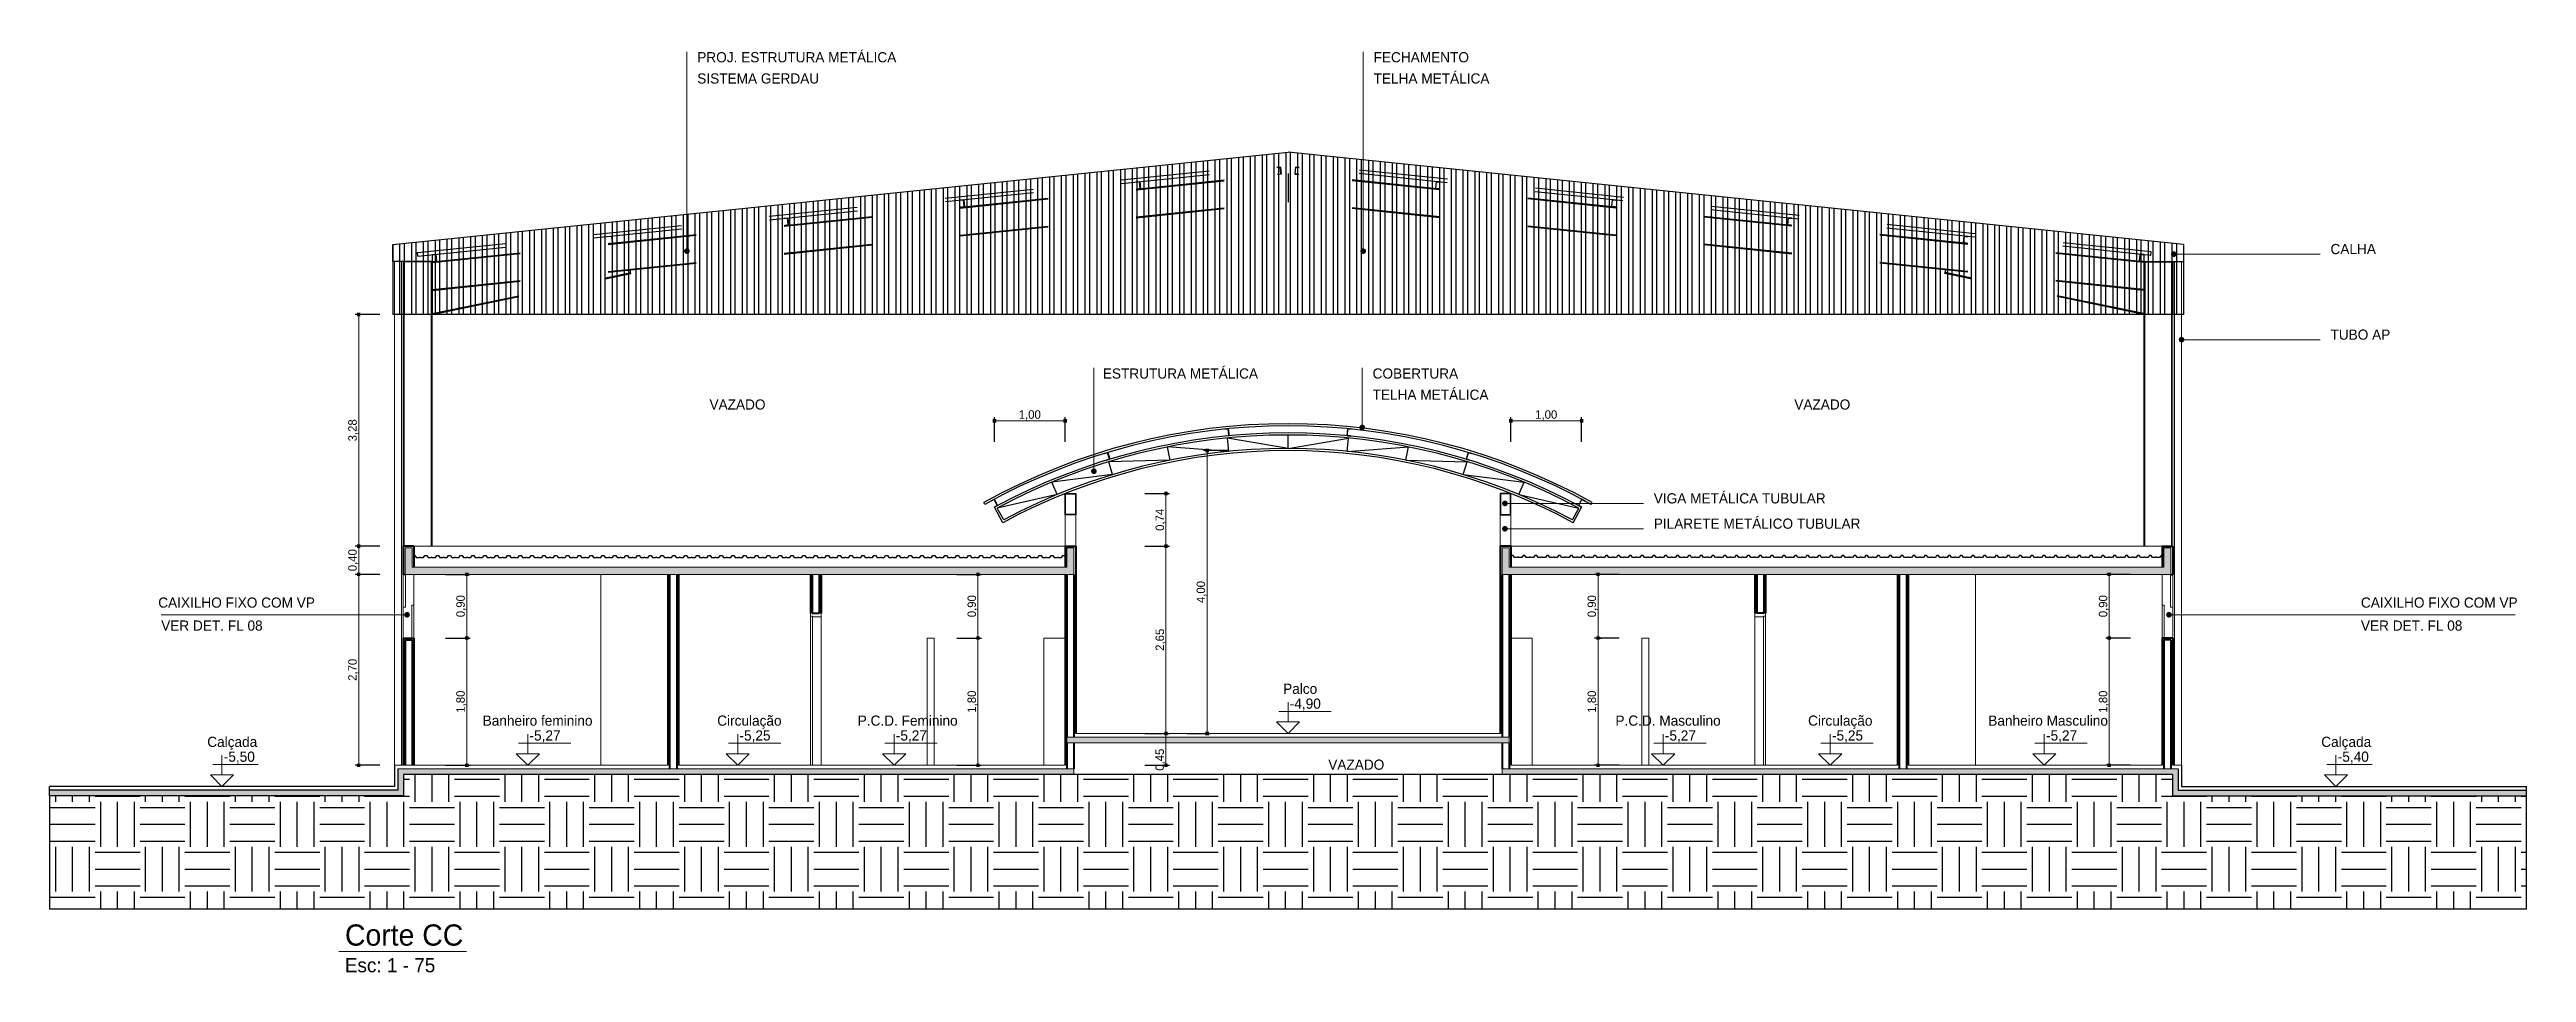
# Model space of a CAD drawing. Header units: millimetres. Extents: x 3006 to 6000, y 1661 to 3774.
# Drawn here: x 3941.44 to 3976.45, y 1799.64 to 1812.69 of the extents above; entities that cross this region are included whole.
import ezdxf

# ---------------------------------------------------------------- set-up
doc = ezdxf.new("R2010")
doc.units = ezdxf.units.MM
doc.header["$LTSCALE"] = 10
doc.linetypes.add('TT3', pattern=[0.25, 0.125, -0.125])
for name, color, linetype, lineweight in [('.15', 150, 'Continuous', 15), ('.20', 130, 'Continuous', 20), ('.25', 70, 'Continuous', 25), ('.40', 20, 'Continuous', 40), ('.40 Interno parede', 27, 'Continuous', 40), ('COTAS', 230, 'Continuous', 15), ('MARCAÇÕES', 230, 'Continuous', 15)]:
    doc.layers.add(name, color=color, linetype=linetype, lineweight=lineweight)
for name, color, linetype in [('.20 hachura', 185, 'Continuous'), ('ARQ-HTC', 8, 'Continuous'), ('ARQ-HTC-CON', 251, 'Continuous'), ('ARQ-STR-MET-PRJ', 8, 'TT3'), ('Escrita', 34, 'Continuous')]:
    doc.layers.add(name, color=color, linetype=linetype)
doc.layers.add('Verde', color=7, linetype='Continuous', true_color=0x136734)
doc.styles.add('Texto Wilian', font='himalaya.ttf')
doc.dimstyles.new('Cota 1-75 Exter WMJ', dxfattribs={"dimtxt": 0.12, "dimasz": 0.05, "dimexe": 0.05, "dimexo": 0.1, "dimgap": 0.002, "dimtad": 1, "dimzin": 1, "dimtxsty": 'Texto Wilian', "dimblk": 'BOXFILLED', "dimcen": 2.5, "dimclrd": 230, "dimclre": 230, "dimclrt": 104, "dimazin": 0, "dimtfac": 1, "dimtix": 1, "dimtmove": 0, "dimatfit": 3, "dimfxl": 0.3, "dimfxlon": 1, "dimlwd": 20, "dimarcsym": 1})

msp = doc.modelspace()

# ---------------------------------------------------------------- texts
at = {"layer": 'Escrita', "style": 'Texto Wilian'}
for s, p in [('PROJ. ESTRUTURA METÁLICA', (3950.592, 1812.507)), ('FECHAMENTO', (3960.152, 1812.507)), ('SISTEMA GERDAU', (3950.592, 1812.207)), ('TELHA METÁLICA', (3960.152, 1812.207)), ('CALHA', (3973.677, 1809.795)), ('TUBO AP', (3973.677, 1808.585)), ('ESTRUTURA METÁLICA', (3956.325, 1808.035)), ('COBERTURA', (3960.138, 1808.035)), ('VAZADO', (3950.765, 1807.597)), ('TELHA METÁLICA', (3960.138, 1807.735)), ('VAZADO', (3966.098, 1807.597)), ('VIGA METÁLICA TUBULAR', (3964.112, 1806.27)), ('PILARETE METÁLICO TUBULAR', (3964.112, 1805.912)), ('CAIXILHO FIXO COM VP', (3942.973, 1804.796)), ('CAIXILHO FIXO COM VP', (3974.107, 1804.796)), ('VER DET. FL 08', (3943.015, 1804.471)), ('VER DET. FL 08', (3974.107, 1804.471)), ('Palco ', (3958.873, 1803.577)), ('-4,90', (3958.967, 1803.367)), ('Banheiro feminino ', (3947.559, 1803.127)), ('-5,27', (3948.221, 1802.917)), ('Circulação ', (3950.874, 1803.127)), ('-5,25', (3951.189, 1802.917)), ('P.C.D. Feminino ', (3952.86, 1803.127)), ('-5,27', (3953.399, 1802.917)), ('P.C.D. Masculino ', (3963.57, 1803.127)), ('-5,27', (3964.269, 1802.917)), ('Circulação ', (3966.293, 1803.127)), ('-5,25', (3966.631, 1802.917)), ('Banheiro Masculino ', (3968.84, 1803.127)), ('-5,27', (3969.657, 1802.917)), ('Calçada ', (3943.666, 1802.827)), ('-5,50', (3943.9, 1802.617)), ('Calçada ', (3973.546, 1802.827)), ('-5,40', (3973.78, 1802.617)), ('VAZADO', (3959.511, 1802.504))]:
    msp.add_text(s, height=0.144, dxfattribs=at).set_placement(p)
at = {"layer": 'Escrita', "attachment_point": 1, "style": 'Texto Wilian'}
for s, insert, char_height, width in [('{\\C50;Corte CC}', (3945.613, 1800.317), 0.3, 7.44131), ('{\\C50;Esc: 1 - 75}', (3945.611, 1799.84), 0.2, 3.14298)]:
    msp.add_mtext(s, dxfattribs=dict(at, insert=insert, char_height=char_height, width=width))

# ---------------------------------------------------------------- blocks, each defined once
blk = doc.blocks.new('_BoxFilled')
at = {"color": 0, "linetype": 'ByBlock', "lineweight": -2}
blk.add_line((-0.5, 0), (-1, 0), dxfattribs=at)
at = {"color": 0, "linetype": 'ByBlock'}
blk.add_solid([(-0.5, 0.5), (0.5, 0.5), (-0.5, -0.5), (0.5, -0.5)], dxfattribs=at)
blk = doc.blocks.new('*D501')
at = {"layer": 'COTAS', "color": 230, "lineweight": -2, "transparency": 16777216}
for p, q in [((3946.107, 1805.267), (3945.757, 1805.267)), ((3946.107, 1802.567), (3945.757, 1802.567))]:
    blk.add_line(p, q, dxfattribs=at)
at = {"layer": 'COTAS', "color": 230, "linetype": 'Continuous', "lineweight": 20, "transparency": 16777216}
blk.add_line((3945.807, 1805.217), (3945.807, 1802.617), dxfattribs=at)
at = {"layer": 'Defpoints', "color": 0, "transparency": 16777216}
for p in [(3947.807, 1805.267), (3945.807, 1802.567), (3946.352, 1802.567)]:
    blk.add_point(p, dxfattribs=at)
at = {"layer": 'COTAS', "color": 230, "lineweight": 20, "transparency": 16777216, "xscale": 0.05, "yscale": 0.05, "zscale": 0.05}
for p, rotation in [((3945.807, 1805.267), 90), ((3945.807, 1802.567), 270)]:
    blk.add_blockref('_BoxFilled', p, dxfattribs=dict(at, rotation=rotation))
at = {"layer": 'COTAS', "color": 104, "transparency": 16777216, "insert": (3945.73, 1803.917), "char_height": 0.12, "attachment_point": 5, "rotation": 90, "style": 'Texto Wilian'}
blk.add_mtext('2,70', dxfattribs=at)
blk = doc.blocks.new('*D513')
at = {"layer": 'COTAS', "color": 230, "lineweight": -2, "transparency": 16777216}
for p, q in [((3946.107, 1805.667), (3945.757, 1805.667)), ((3946.107, 1805.267), (3945.757, 1805.267))]:
    blk.add_line(p, q, dxfattribs=at)
at = {"layer": 'COTAS', "color": 230, "linetype": 'Continuous', "lineweight": 20, "transparency": 16777216}
blk.add_line((3945.807, 1805.317), (3945.807, 1805.617), dxfattribs=at)
at = {"layer": 'Defpoints', "color": 0, "transparency": 16777216}
for p in [(3945.807, 1805.667), (3947.807, 1805.667), (3947.807, 1805.267)]:
    blk.add_point(p, dxfattribs=at)
at = {"layer": 'COTAS', "color": 230, "lineweight": 20, "transparency": 16777216, "xscale": 0.05, "yscale": 0.05, "zscale": 0.05}
for p, rotation in [((3945.807, 1805.667), 90), ((3945.807, 1805.267), 270)]:
    blk.add_blockref('_BoxFilled', p, dxfattribs=dict(at, rotation=rotation))
at = {"layer": 'COTAS', "color": 104, "transparency": 16777216, "insert": (3945.73, 1805.467), "char_height": 0.12, "attachment_point": 5, "rotation": 90, "style": 'Texto Wilian'}
blk.add_mtext('0,40', dxfattribs=at)
blk = doc.blocks.new('*D514')
at = {"layer": 'COTAS', "color": 230, "lineweight": -2, "transparency": 16777216}
for p, q in [((3956.917, 1803.017), (3957.267, 1803.017)), ((3956.917, 1802.567), (3957.267, 1802.567))]:
    blk.add_line(p, q, dxfattribs=at)
at = {"layer": 'COTAS', "color": 230, "linetype": 'Continuous', "lineweight": 20, "transparency": 16777216}
blk.add_line((3957.217, 1802.617), (3957.217, 1802.967), dxfattribs=at)
at = {"layer": 'Defpoints', "color": 0, "transparency": 16777216}
for p in [(3955.942, 1803.017), (3957.217, 1803.017), (3955.792, 1802.567)]:
    blk.add_point(p, dxfattribs=at)
at = {"layer": 'COTAS', "color": 230, "lineweight": 20, "transparency": 16777216, "xscale": 0.05, "yscale": 0.05, "zscale": 0.05}
for p, rotation in [((3957.217, 1803.017), 90), ((3957.217, 1802.567), 270)]:
    blk.add_blockref('_BoxFilled', p, dxfattribs=dict(at, rotation=rotation))
at = {"layer": 'COTAS', "color": 104, "transparency": 16777216, "insert": (3957.139, 1802.646), "char_height": 0.12, "attachment_point": 5, "rotation": 90, "style": 'Texto Wilian'}
blk.add_mtext('0,45', dxfattribs=at)
blk = doc.blocks.new('*D515')
at = {"layer": 'COTAS', "color": 230, "lineweight": -2, "transparency": 16777216}
for p, q in [((3956.917, 1805.667), (3957.267, 1805.667)), ((3956.917, 1803.017), (3957.267, 1803.017))]:
    blk.add_line(p, q, dxfattribs=at)
at = {"layer": 'COTAS', "color": 230, "linetype": 'Continuous', "lineweight": 20, "transparency": 16777216}
blk.add_line((3957.217, 1803.067), (3957.217, 1805.617), dxfattribs=at)
at = {"layer": 'Defpoints', "color": 0, "transparency": 16777216}
for p in [(3955.942, 1805.667), (3957.217, 1805.667), (3955.942, 1803.017)]:
    blk.add_point(p, dxfattribs=at)
at = {"layer": 'COTAS', "color": 230, "lineweight": 20, "transparency": 16777216, "xscale": 0.05, "yscale": 0.05, "zscale": 0.05}
for p, rotation in [((3957.217, 1805.667), 90), ((3957.217, 1803.017), 270)]:
    blk.add_blockref('_BoxFilled', p, dxfattribs=dict(at, rotation=rotation))
at = {"layer": 'COTAS', "color": 104, "transparency": 16777216, "insert": (3957.141, 1804.342), "char_height": 0.12, "attachment_point": 5, "rotation": 90, "style": 'Texto Wilian'}
blk.add_mtext('2,65', dxfattribs=at)
blk = doc.blocks.new('*D500')
at = {"layer": 'COTAS', "color": 230, "lineweight": -2, "transparency": 16777216}
for p, q in [((3956.917, 1806.41), (3957.267, 1806.41)), ((3956.917, 1805.667), (3957.267, 1805.667))]:
    blk.add_line(p, q, dxfattribs=at)
at = {"layer": 'COTAS', "color": 230, "linetype": 'Continuous', "lineweight": 20, "transparency": 16777216}
blk.add_line((3957.217, 1806.36), (3957.217, 1805.717), dxfattribs=at)
at = {"layer": 'Defpoints', "color": 0, "transparency": 16777216}
for p in [(3955.942, 1806.41), (3955.942, 1805.667), (3957.217, 1805.667)]:
    blk.add_point(p, dxfattribs=at)
at = {"layer": 'COTAS', "color": 230, "lineweight": 20, "transparency": 16777216, "xscale": 0.05, "yscale": 0.05, "zscale": 0.05}
for p, rotation in [((3957.217, 1806.41), 90), ((3957.217, 1805.667), 270)]:
    blk.add_blockref('_BoxFilled', p, dxfattribs=dict(at, rotation=rotation))
at = {"layer": 'COTAS', "color": 104, "transparency": 16777216, "insert": (3957.141, 1806.038), "char_height": 0.12, "attachment_point": 5, "rotation": 90, "style": 'Texto Wilian'}
blk.add_mtext('0,74', dxfattribs=at)
blk = doc.blocks.new('*D494')
at = {"layer": 'COTAS', "color": 230, "lineweight": -2, "transparency": 16777216}
for p, q in [((3958.098, 1807.017), (3957.748, 1807.017)), ((3957.517, 1803.017), (3957.848, 1803.017))]:
    blk.add_line(p, q, dxfattribs=at)
at = {"layer": 'COTAS', "color": 230, "linetype": 'Continuous', "lineweight": 20, "transparency": 16777216}
blk.add_line((3957.798, 1803.067), (3957.798, 1806.967), dxfattribs=at)
at = {"layer": 'Defpoints', "color": 0, "transparency": 16777216}
for p in [(3957.798, 1807.017), (3958.942, 1807.017), (3957.417, 1803.017)]:
    blk.add_point(p, dxfattribs=at)
at = {"layer": 'COTAS', "color": 230, "lineweight": 20, "transparency": 16777216, "xscale": 0.05, "yscale": 0.05, "zscale": 0.05}
for p, rotation in [((3957.798, 1807.017), 90), ((3957.798, 1803.017), 270)]:
    blk.add_blockref('_BoxFilled', p, dxfattribs=dict(at, rotation=rotation))
at = {"layer": 'COTAS', "color": 104, "transparency": 16777216, "insert": (3957.721, 1805.017), "char_height": 0.12, "attachment_point": 5, "rotation": 90, "style": 'Texto Wilian'}
blk.add_mtext('4,00', dxfattribs=at)
blk = doc.blocks.new('*D506')
at = {"layer": 'COTAS', "color": 230, "lineweight": -2, "transparency": 16777216}
for p, q in [((3954.26, 1804.367), (3954.61, 1804.367)), ((3954.26, 1802.567), (3954.61, 1802.567))]:
    blk.add_line(p, q, dxfattribs=at)
at = {"layer": 'COTAS', "color": 230, "linetype": 'Continuous', "lineweight": 20, "transparency": 16777216}
blk.add_line((3954.56, 1804.317), (3954.56, 1802.617), dxfattribs=at)
at = {"layer": 'Defpoints', "color": 0, "transparency": 16777216}
for p in [(3953.942, 1804.367), (3953.942, 1802.567), (3954.56, 1802.567)]:
    blk.add_point(p, dxfattribs=at)
at = {"layer": 'COTAS', "color": 230, "lineweight": 20, "transparency": 16777216, "xscale": 0.05, "yscale": 0.05, "zscale": 0.05}
for p, rotation in [((3954.56, 1804.367), 90), ((3954.56, 1802.567), 270)]:
    blk.add_blockref('_BoxFilled', p, dxfattribs=dict(at, rotation=rotation))
at = {"layer": 'COTAS', "color": 104, "transparency": 16777216, "insert": (3954.483, 1803.467), "char_height": 0.12, "attachment_point": 5, "rotation": 90, "style": 'Texto Wilian'}
blk.add_mtext('1,80', dxfattribs=at)
blk = doc.blocks.new('*D507')
at = {"layer": 'COTAS', "color": 230, "lineweight": -2, "transparency": 16777216}
for p, q in [((3954.26, 1805.267), (3954.61, 1805.267)), ((3954.56, 1804.367), (3954.61, 1804.367))]:
    blk.add_line(p, q, dxfattribs=at)
at = {"layer": 'COTAS', "color": 230, "linetype": 'Continuous', "lineweight": 20, "transparency": 16777216}
blk.add_line((3954.56, 1805.217), (3954.56, 1804.417), dxfattribs=at)
at = {"layer": 'Defpoints', "color": 0, "transparency": 16777216}
for p in [(3953.902, 1805.267), (3954.56, 1804.367), (3954.56, 1804.367)]:
    blk.add_point(p, dxfattribs=at)
at = {"layer": 'COTAS', "color": 230, "lineweight": 20, "transparency": 16777216, "xscale": 0.05, "yscale": 0.05, "zscale": 0.05}
for p, rotation in [((3954.56, 1805.267), 90), ((3954.56, 1804.367), 270)]:
    blk.add_blockref('_BoxFilled', p, dxfattribs=dict(at, rotation=rotation))
at = {"layer": 'COTAS', "color": 104, "transparency": 16777216, "insert": (3954.483, 1804.817), "char_height": 0.12, "attachment_point": 5, "rotation": 90, "style": 'Texto Wilian'}
blk.add_mtext('0,90', dxfattribs=at)
blk = doc.blocks.new('*D508')
at = {"layer": 'COTAS', "color": 230, "lineweight": -2, "transparency": 16777216}
for p, q in [((3947.034, 1804.367), (3947.384, 1804.367)), ((3947.034, 1802.567), (3947.384, 1802.567))]:
    blk.add_line(p, q, dxfattribs=at)
at = {"layer": 'COTAS', "color": 230, "linetype": 'Continuous', "lineweight": 20, "transparency": 16777216}
blk.add_line((3947.334, 1802.617), (3947.334, 1804.317), dxfattribs=at)
at = {"layer": 'Defpoints', "color": 0, "transparency": 16777216}
for p in [(3946.587, 1804.367), (3947.334, 1804.367), (3946.587, 1802.567)]:
    blk.add_point(p, dxfattribs=at)
at = {"layer": 'COTAS', "color": 230, "lineweight": 20, "transparency": 16777216, "xscale": 0.05, "yscale": 0.05, "zscale": 0.05}
for p, rotation in [((3947.334, 1804.367), 90), ((3947.334, 1802.567), 270)]:
    blk.add_blockref('_BoxFilled', p, dxfattribs=dict(at, rotation=rotation))
at = {"layer": 'COTAS', "color": 104, "transparency": 16777216, "insert": (3947.257, 1803.467), "char_height": 0.12, "attachment_point": 5, "rotation": 90, "style": 'Texto Wilian'}
blk.add_mtext('1,80', dxfattribs=at)
blk = doc.blocks.new('*D509')
at = {"layer": 'COTAS', "color": 230, "lineweight": -2, "transparency": 16777216}
for p, q in [((3947.034, 1805.267), (3947.384, 1805.267)), ((3947.034, 1804.367), (3947.384, 1804.367))]:
    blk.add_line(p, q, dxfattribs=at)
at = {"layer": 'COTAS', "color": 230, "linetype": 'Continuous', "lineweight": 20, "transparency": 16777216}
blk.add_line((3947.334, 1804.417), (3947.334, 1805.217), dxfattribs=at)
at = {"layer": 'Defpoints', "color": 0, "transparency": 16777216}
for p in [(3946.587, 1805.267), (3947.334, 1805.267), (3946.587, 1804.367)]:
    blk.add_point(p, dxfattribs=at)
at = {"layer": 'COTAS', "color": 230, "lineweight": 20, "transparency": 16777216, "xscale": 0.05, "yscale": 0.05, "zscale": 0.05}
for p, rotation in [((3947.334, 1805.267), 90), ((3947.334, 1804.367), 270)]:
    blk.add_blockref('_BoxFilled', p, dxfattribs=dict(at, rotation=rotation))
at = {"layer": 'COTAS', "color": 104, "transparency": 16777216, "insert": (3947.257, 1804.817), "char_height": 0.12, "attachment_point": 5, "rotation": 90, "style": 'Texto Wilian'}
blk.add_mtext('0,90', dxfattribs=at)
blk = doc.blocks.new('*D510')
at = {"layer": 'COTAS', "color": 230, "lineweight": -2, "transparency": 16777216}
for p, q in [((3946.107, 1808.942), (3945.757, 1808.942)), ((3946.107, 1805.667), (3945.757, 1805.667))]:
    blk.add_line(p, q, dxfattribs=at)
at = {"layer": 'COTAS', "color": 230, "linetype": 'Continuous', "lineweight": 20, "transparency": 16777216}
blk.add_line((3945.807, 1805.717), (3945.807, 1808.892), dxfattribs=at)
at = {"layer": 'Defpoints', "color": 0, "transparency": 16777216}
for p in [(3945.807, 1808.942), (3947.657, 1808.942), (3947.807, 1805.667)]:
    blk.add_point(p, dxfattribs=at)
at = {"layer": 'COTAS', "color": 230, "lineweight": 20, "transparency": 16777216, "xscale": 0.05, "yscale": 0.05, "zscale": 0.05}
for p, rotation in [((3945.807, 1808.942), 90), ((3945.807, 1805.667), 270)]:
    blk.add_blockref('_BoxFilled', p, dxfattribs=dict(at, rotation=rotation))
at = {"layer": 'COTAS', "color": 104, "transparency": 16777216, "insert": (3945.73, 1807.304), "char_height": 0.12, "attachment_point": 5, "rotation": 90, "style": 'Texto Wilian'}
blk.add_mtext('3,28', dxfattribs=at)
blk = doc.blocks.new('*D495')
at = {"layer": 'COTAS', "color": 230, "lineweight": -2, "transparency": 16777216}
for p, q in [((3954.792, 1807.139), (3954.792, 1807.489)), ((3955.792, 1807.139), (3955.792, 1807.489))]:
    blk.add_line(p, q, dxfattribs=at)
at = {"layer": 'COTAS', "color": 230, "linetype": 'Continuous', "lineweight": 20, "transparency": 16777216}
blk.add_line((3955.742, 1807.439), (3954.842, 1807.439), dxfattribs=at)
at = {"layer": 'Defpoints', "color": 0, "transparency": 16777216}
for p in [(3954.792, 1807.439), (3955.792, 1806.818), (3954.792, 1806.364)]:
    blk.add_point(p, dxfattribs=at)
at = {"layer": 'COTAS', "color": 230, "lineweight": 20, "transparency": 16777216, "xscale": 0.05, "yscale": 0.05, "zscale": 0.05, "rotation": 180}
blk.add_blockref('_BoxFilled', (3954.792, 1807.439), dxfattribs=at)
at = {"layer": 'COTAS', "color": 230, "lineweight": 20, "transparency": 16777216, "xscale": 0.05, "yscale": 0.05, "zscale": 0.05}
blk.add_blockref('_BoxFilled', (3955.792, 1807.439), dxfattribs=at)
at = {"layer": 'COTAS', "color": 104, "transparency": 16777216, "insert": (3955.292, 1807.516), "char_height": 0.12, "attachment_point": 5, "style": 'Texto Wilian'}
blk.add_mtext('1,00', dxfattribs=at)
blk = doc.blocks.new('*D496')
at = {"layer": 'COTAS', "color": 230, "lineweight": -2, "transparency": 16777216}
for p, q in [((3970.85, 1804.367), (3970.5, 1804.367)), ((3970.85, 1802.567), (3970.5, 1802.567))]:
    blk.add_line(p, q, dxfattribs=at)
at = {"layer": 'COTAS', "color": 230, "linetype": 'Continuous', "lineweight": 20, "transparency": 16777216}
blk.add_line((3970.55, 1802.617), (3970.55, 1804.317), dxfattribs=at)
at = {"layer": 'Defpoints', "color": 0, "transparency": 16777216}
for p in [(3970.55, 1804.367), (3971.297, 1804.367), (3971.297, 1802.567)]:
    blk.add_point(p, dxfattribs=at)
at = {"layer": 'COTAS', "color": 230, "lineweight": 20, "transparency": 16777216, "xscale": 0.05, "yscale": 0.05, "zscale": 0.05}
for p, rotation in [((3970.55, 1804.367), 90), ((3970.55, 1802.567), 270)]:
    blk.add_blockref('_BoxFilled', p, dxfattribs=dict(at, rotation=rotation))
at = {"layer": 'COTAS', "color": 104, "transparency": 16777216, "insert": (3970.473, 1803.467), "char_height": 0.12, "attachment_point": 5, "rotation": 90, "style": 'Texto Wilian'}
blk.add_mtext('1,80', dxfattribs=at)
blk = doc.blocks.new('*D497')
at = {"layer": 'COTAS', "color": 230, "lineweight": -2, "transparency": 16777216}
for p, q in [((3970.85, 1805.267), (3970.5, 1805.267)), ((3970.85, 1804.367), (3970.5, 1804.367))]:
    blk.add_line(p, q, dxfattribs=at)
at = {"layer": 'COTAS', "color": 230, "linetype": 'Continuous', "lineweight": 20, "transparency": 16777216}
blk.add_line((3970.55, 1804.417), (3970.55, 1805.217), dxfattribs=at)
at = {"layer": 'Defpoints', "color": 0, "transparency": 16777216}
for p in [(3970.55, 1805.267), (3971.297, 1805.267), (3971.297, 1804.367)]:
    blk.add_point(p, dxfattribs=at)
at = {"layer": 'COTAS', "color": 230, "lineweight": 20, "transparency": 16777216, "xscale": 0.05, "yscale": 0.05, "zscale": 0.05}
for p, rotation in [((3970.55, 1805.267), 90), ((3970.55, 1804.367), 270)]:
    blk.add_blockref('_BoxFilled', p, dxfattribs=dict(at, rotation=rotation))
at = {"layer": 'COTAS', "color": 104, "transparency": 16777216, "insert": (3970.473, 1804.817), "char_height": 0.12, "attachment_point": 5, "rotation": 90, "style": 'Texto Wilian'}
blk.add_mtext('0,90', dxfattribs=at)
blk = doc.blocks.new('*D498')
at = {"layer": 'COTAS', "color": 230, "lineweight": -2, "transparency": 16777216}
for p, q in [((3963.624, 1804.367), (3963.274, 1804.367)), ((3963.624, 1802.567), (3963.274, 1802.567))]:
    blk.add_line(p, q, dxfattribs=at)
at = {"layer": 'COTAS', "color": 230, "linetype": 'Continuous', "lineweight": 20, "transparency": 16777216}
blk.add_line((3963.324, 1804.317), (3963.324, 1802.617), dxfattribs=at)
at = {"layer": 'Defpoints', "color": 0, "transparency": 16777216}
for p in [(3963.942, 1804.367), (3963.324, 1802.567), (3963.942, 1802.567)]:
    blk.add_point(p, dxfattribs=at)
at = {"layer": 'COTAS', "color": 230, "lineweight": 20, "transparency": 16777216, "xscale": 0.05, "yscale": 0.05, "zscale": 0.05}
for p, rotation in [((3963.324, 1804.367), 90), ((3963.324, 1802.567), 270)]:
    blk.add_blockref('_BoxFilled', p, dxfattribs=dict(at, rotation=rotation))
at = {"layer": 'COTAS', "color": 104, "transparency": 16777216, "insert": (3963.247, 1803.467), "char_height": 0.12, "attachment_point": 5, "rotation": 90, "style": 'Texto Wilian'}
blk.add_mtext('1,80', dxfattribs=at)
blk = doc.blocks.new('*D499')
at = {"layer": 'COTAS', "color": 230, "lineweight": -2, "transparency": 16777216}
for p, q in [((3963.624, 1805.267), (3963.274, 1805.267)), ((3963.324, 1804.367), (3963.374, 1804.367))]:
    blk.add_line(p, q, dxfattribs=at)
at = {"layer": 'COTAS', "color": 230, "linetype": 'Continuous', "lineweight": 20, "transparency": 16777216}
blk.add_line((3963.324, 1805.217), (3963.324, 1804.417), dxfattribs=at)
at = {"layer": 'Defpoints', "color": 0, "transparency": 16777216}
for p in [(3963.982, 1805.267), (3963.324, 1804.367), (3963.324, 1804.367)]:
    blk.add_point(p, dxfattribs=at)
at = {"layer": 'COTAS', "color": 230, "lineweight": 20, "transparency": 16777216, "xscale": 0.05, "yscale": 0.05, "zscale": 0.05}
for p, rotation in [((3963.324, 1805.267), 90), ((3963.324, 1804.367), 270)]:
    blk.add_blockref('_BoxFilled', p, dxfattribs=dict(at, rotation=rotation))
at = {"layer": 'COTAS', "color": 104, "transparency": 16777216, "insert": (3963.247, 1804.817), "char_height": 0.12, "attachment_point": 5, "rotation": 90, "style": 'Texto Wilian'}
blk.add_mtext('0,90', dxfattribs=at)
blk = doc.blocks.new('*D505')
at = {"layer": 'COTAS', "color": 230, "lineweight": -2, "transparency": 16777216}
for p, q in [((3962.092, 1807.139), (3962.092, 1807.489)), ((3963.092, 1807.139), (3963.092, 1807.489))]:
    blk.add_line(p, q, dxfattribs=at)
at = {"layer": 'COTAS', "color": 230, "linetype": 'Continuous', "lineweight": 20, "transparency": 16777216}
blk.add_line((3962.142, 1807.439), (3963.042, 1807.439), dxfattribs=at)
at = {"layer": 'Defpoints', "color": 0, "transparency": 16777216}
for p in [(3963.092, 1807.439), (3962.092, 1806.818), (3963.092, 1806.364)]:
    blk.add_point(p, dxfattribs=at)
at = {"layer": 'COTAS', "color": 230, "lineweight": 20, "transparency": 16777216, "xscale": 0.05, "yscale": 0.05, "zscale": 0.05, "rotation": 180}
blk.add_blockref('_BoxFilled', (3962.092, 1807.439), dxfattribs=at)
at = {"layer": 'COTAS', "color": 230, "lineweight": 20, "transparency": 16777216, "xscale": 0.05, "yscale": 0.05, "zscale": 0.05}
blk.add_blockref('_BoxFilled', (3963.092, 1807.439), dxfattribs=at)
at = {"layer": 'COTAS', "color": 104, "transparency": 16777216, "insert": (3962.592, 1807.516), "char_height": 0.12, "attachment_point": 5, "style": 'Texto Wilian'}
blk.add_mtext('1,00', dxfattribs=at)
blk = doc.blocks.new('_Dot')
at = {"color": 0, "linetype": 'ByBlock', "lineweight": -2}
blk.add_line((-0.5, 0), (-1, 0), dxfattribs=at)
at = {"color": 0, "linetype": 'ByBlock', "const_width": 0.5}
blk.add_lwpolyline([(-0.25, 0, 1), (0.25, 0, 1)], format="xyb", close=True, dxfattribs=at)

# ---------------------------------------------------------------- dimensions: what is measured, and where the dimension line sits
at = {"layer": 'COTAS'}
for base, p1, p2, angle, picture, middle in [((3945.8069, 1808.9422), (3947.8069, 1805.6668), (3947.6569, 1808.9422), 90, '*D510', (3945.7302, 1807.3045)), ((3954.792, 1807.439), (3955.792, 1806.818), (3954.792, 1806.364), 180, '*D495', (3955.292, 1807.516)), ((3957.798, 1807.017), (3957.417, 1803.017), (3958.942, 1807.017), 90, '*D494', (3957.721, 1805.017)), ((3957.217, 1805.667), (3955.942, 1806.41), (3955.942, 1805.667), 90, '*D500', (3957.141, 1806.038)), ((3957.217, 1805.667), (3955.942, 1803.017), (3955.942, 1805.667), 90, '*D515', (3957.141, 1804.342)), ((3945.807, 1802.567), (3947.807, 1805.267), (3946.352, 1802.567), 90, '*D501', (3945.73, 1803.917)), ((3947.334, 1805.267), (3946.587, 1804.367), (3946.587, 1805.267), 90, '*D509', (3947.257, 1804.817)), ((3954.56, 1804.367), (3953.902, 1805.267), (3954.56, 1804.367), 90, '*D507', (3954.483, 1804.817)), ((3963.324, 1804.367), (3963.982, 1805.267), (3963.324, 1804.367), 90, '*D499', (3963.247, 1804.817)), ((3970.55, 1805.267), (3971.297, 1804.367), (3971.297, 1805.267), 90, '*D497', (3970.473, 1804.817)), ((3947.334, 1804.367), (3946.587, 1802.567), (3946.587, 1804.367), 90, '*D508', (3947.257, 1803.467)), ((3954.56, 1802.567), (3953.942, 1804.367), (3953.942, 1802.567), 90, '*D506', (3954.483, 1803.467)), ((3963.324, 1802.567), (3963.942, 1804.367), (3963.942, 1802.567), 90, '*D498', (3963.247, 1803.467)), ((3970.55, 1804.367), (3971.297, 1802.567), (3971.297, 1804.367), 90, '*D496', (3970.473, 1803.467))]:
    dim = msp.add_linear_dim(base=base, p1=p1, p2=p2, angle=angle, dimstyle='Cota 1-75 Exter WMJ', override={"dimtmove": 1}, dxfattribs=at)
    dim.commit()
    dim.dimension.update_dxf_attribs({"geometry": picture, "text_midpoint": middle})
dim = msp.add_linear_dim(base=(3963.092, 1807.439), p1=(3962.092, 1806.818), p2=(3963.092, 1806.364), dimstyle='Cota 1-75 Exter WMJ', override={"dimtmove": 1}, dxfattribs=at)
dim.commit()
dim.dimension.update_dxf_attribs({"geometry": '*D505', "text_midpoint": (3962.592, 1807.516)})
for base, p1, p2, picture, middle in [((3945.807, 1805.667), (3947.807, 1805.267), (3947.807, 1805.667), '*D513', (3945.807, 1805.467)), ((3957.217, 1803.017), (3955.792, 1802.567), (3955.942, 1803.017), '*D514', (3957.215, 1802.646))]:
    dim = msp.add_linear_dim(base=base, p1=p1, p2=p2, angle=90, dimstyle='Cota 1-75 Exter WMJ', override={"dimtmove": 1}, dxfattribs=at)
    dim.commit()
    dim.dimension.update_dxf_attribs({"geometry": picture, "text_midpoint": middle, "dimtype": 160})

# ---------------------------------------------------------------- hatches: boundary and pattern name
at = {"layer": '.20 hachura', "true_color": 0xc2a3a3}
h = msp.add_hatch(dxfattribs=at)
h.set_pattern_fill('EARTH', color=253, scale=0.1)
h.paths.add_polyline_path([(3971.442, 1802.137), (3971.442, 1802.437), (3946.442, 1802.437), (3946.442, 1802.137), (3941.437, 1802.137), (3941.437, 1800.537), (3976.447, 1800.537), (3976.447, 1802.137)])
at = {"layer": 'ARQ-HTC-CON'}
for points in [[(3955.917, 1805.642), (3955.817, 1805.642), (3955.817, 1805.367), (3946.562, 1805.367), (3946.562, 1805.642), (3946.462, 1805.642), (3946.462, 1805.267), (3955.917, 1805.267)], [(3971.422, 1805.642), (3971.322, 1805.642), (3971.322, 1805.367), (3962.067, 1805.367), (3962.067, 1805.642), (3961.967, 1805.642), (3961.967, 1805.267), (3971.422, 1805.267)]]:
    msp.add_hatch(color=256, dxfattribs=at).paths.add_polyline_path(points)
at = {"layer": 'Verde', "lineweight": 9}
for points in [[(3962.067, 1802.967), (3955.817, 1802.967), (3955.817, 1802.887), (3962.067, 1802.887)], [(3946.362, 1802.517), (3946.362, 1802.217), (3941.437, 1802.217), (3941.437, 1802.137), (3946.442, 1802.137), (3946.442, 1802.437), (3955.917, 1802.437), (3955.917, 1802.517)], [(3971.442, 1802.437), (3971.442, 1802.137), (3976.447, 1802.137), (3976.447, 1802.217), (3971.522, 1802.217), (3971.522, 1802.517), (3961.967, 1802.517), (3961.967, 1802.437)]]:
    msp.add_hatch(color=106, dxfattribs=at).paths.add_polyline_path(points)

# ---------------------------------------------------------------- linework, layer by layer
at = {"layer": '.15', "color": 150, "lineweight": 15}
for p, q in [((3946.312, 1809.689), (3946.312, 1802.567)), ((3946.412, 1809.689), (3946.412, 1802.567)), ((3971.472, 1809.689), (3971.472, 1802.567)), ((3971.572, 1809.689), (3971.572, 1802.567)), ((3946.437, 1808.942), (3946.437, 1805.667)), ((3946.451, 1808.942), (3946.451, 1805.667)), ((3946.832, 1808.942), (3946.832, 1805.667)), ((3946.847, 1808.942), (3946.847, 1805.667)), ((3971.037, 1808.942), (3971.037, 1805.667)), ((3971.051, 1808.942), (3971.051, 1805.667)), ((3971.432, 1808.942), (3971.432, 1805.667)), ((3971.447, 1808.942), (3971.447, 1805.667)), ((3955.792, 1805.667), (3955.792, 1806.11)), ((3955.942, 1805.667), (3955.942, 1806.11)), ((3961.942, 1805.667), (3961.942, 1806.11)), ((3962.092, 1805.667), (3962.092, 1806.11)), ((3946.462, 1805.642), (3946.462, 1805.267)), ((3946.562, 1805.642), (3946.462, 1805.642)), ((3946.562, 1805.642), (3946.562, 1805.367)), ((3955.792, 1805.667), (3946.587, 1805.667)), ((3955.817, 1805.642), (3955.917, 1805.642)), ((3955.817, 1805.642), (3955.817, 1805.367)), ((3955.917, 1805.642), (3955.917, 1805.267)), ((3961.967, 1805.642), (3961.967, 1805.267)), ((3962.067, 1805.642), (3961.967, 1805.642)), ((3962.067, 1805.642), (3962.067, 1805.367)), ((3962.092, 1805.667), (3971.297, 1805.667)), ((3971.322, 1805.642), (3971.422, 1805.642)), ((3971.322, 1805.642), (3971.322, 1805.367)), ((3971.422, 1805.642), (3971.422, 1805.267)), ((3955.917, 1805.267), (3946.462, 1805.267)), ((3955.817, 1805.367), (3946.562, 1805.367)), ((3949.227, 1805.267), (3949.227, 1802.567)), ((3961.967, 1805.267), (3971.422, 1805.267)), ((3962.067, 1805.367), (3971.322, 1805.367)), ((3968.657, 1805.267), (3968.657, 1802.567)), ((3952.192, 1804.677), (3952.192, 1802.567)), ((3952.222, 1804.667), (3952.222, 1802.567)), ((3952.342, 1804.677), (3952.342, 1802.567)), ((3965.542, 1804.677), (3965.542, 1802.567)), ((3965.662, 1804.667), (3965.662, 1802.567)), ((3965.692, 1804.677), (3965.692, 1802.567)), ((3953.842, 1804.367), (3953.942, 1804.367)), ((3953.842, 1804.367), (3953.842, 1802.567)), ((3953.942, 1804.367), (3953.942, 1802.567)), ((3955.492, 1804.367), (3955.492, 1802.567)), ((3955.492, 1804.367), (3955.792, 1804.367)), ((3962.392, 1804.367), (3962.092, 1804.367)), ((3962.392, 1804.367), (3962.392, 1802.567)), ((3964.042, 1804.367), (3963.942, 1804.367)), ((3963.942, 1804.367), (3963.942, 1802.567)), ((3964.042, 1804.367), (3964.042, 1802.567)), ((3955.942, 1803.017), (3961.942, 1803.017)), ((3955.817, 1802.967), (3962.067, 1802.967)), ((3955.817, 1802.887), (3955.817, 1802.967)), ((3955.817, 1802.887), (3962.067, 1802.887)), ((3962.067, 1802.967), (3962.067, 1802.887)), ((3946.312, 1802.567), (3950.177, 1802.567)), ((3946.362, 1802.517), (3955.917, 1802.517)), ((3946.442, 1802.437), (3955.917, 1802.437)), ((3950.327, 1802.567), (3955.792, 1802.567)), ((3955.917, 1802.517), (3955.917, 1802.437)), ((3955.917, 1802.437), (3961.967, 1802.437)), ((3961.967, 1802.517), (3971.522, 1802.517)), ((3961.967, 1802.517), (3961.967, 1802.437)), ((3961.967, 1802.437), (3971.442, 1802.437)), ((3967.557, 1802.567), (3962.092, 1802.567)), ((3971.297, 1802.567), (3967.707, 1802.567)), ((3971.447, 1802.567), (3971.572, 1802.567))]:
    msp.add_line(p, q, dxfattribs=at)
for points in [[(3952.192, 1804.717), (3952.192, 1804.677), (3952.222, 1804.677), (3952.222, 1804.667), (3952.342, 1804.667), (3952.342, 1804.717)], [(3965.692, 1804.717), (3965.692, 1804.677), (3965.662, 1804.677), (3965.662, 1804.667), (3965.542, 1804.667), (3965.542, 1804.717)]]:
    msp.add_lwpolyline(points, close=True, dxfattribs=at)
at = {"layer": '.20', "color": 130, "lineweight": 20}
for p, q in [((3946.437, 1805.267), (3946.437, 1804.367)), ((3946.467, 1805.267), (3946.467, 1804.802)), ((3946.587, 1805.267), (3946.587, 1804.367)), ((3971.297, 1805.267), (3971.297, 1804.367)), ((3971.417, 1805.267), (3971.417, 1804.802)), ((3971.447, 1805.267), (3971.447, 1804.367)), ((3946.437, 1804.802), (3946.467, 1804.802)), ((3946.557, 1804.832), (3946.557, 1804.367)), ((3946.557, 1804.832), (3946.587, 1804.832)), ((3971.327, 1804.832), (3971.297, 1804.832)), ((3971.327, 1804.832), (3971.327, 1804.367)), ((3971.447, 1804.802), (3971.417, 1804.802))]:
    msp.add_line(p, q, dxfattribs=at)
at = {"layer": '.20 hachura', "color": 185}
for p, q in [((3957.304, 1811.069), (3957.304, 1808.942)), ((3957.407, 1811.08), (3957.407, 1808.942)), ((3957.471, 1811.087), (3957.471, 1808.942)), ((3957.574, 1811.097), (3957.574, 1808.942)), ((3957.638, 1811.104), (3957.638, 1808.942)), ((3957.741, 1811.115), (3957.741, 1808.942)), ((3957.805, 1811.121), (3957.805, 1808.942)), ((3957.908, 1811.132), (3957.908, 1808.942)), ((3957.972, 1811.138), (3957.972, 1808.942)), ((3958.075, 1811.149), (3958.075, 1808.942)), ((3958.139, 1811.156), (3958.139, 1808.942)), ((3958.242, 1811.166), (3958.242, 1808.942)), ((3958.306, 1811.173), (3958.306, 1808.942)), ((3958.409, 1811.184), (3958.409, 1808.942)), ((3958.473, 1811.19), (3958.473, 1808.942)), ((3958.576, 1811.201), (3958.576, 1808.942)), ((3958.64, 1811.207), (3958.64, 1808.942)), ((3958.743, 1811.218), (3958.743, 1808.942)), ((3958.807, 1811.225), (3958.807, 1808.942)), ((3958.91, 1811.235), (3958.91, 1808.942)), ((3958.974, 1811.235), (3958.974, 1808.942)), ((3959.077, 1811.225), (3959.077, 1808.942)), ((3959.141, 1811.218), (3959.141, 1808.942)), ((3959.244, 1811.207), (3959.244, 1808.942)), ((3959.308, 1811.201), (3959.308, 1808.942)), ((3959.411, 1811.19), (3959.411, 1808.942)), ((3959.475, 1811.184), (3959.475, 1808.942)), ((3959.578, 1811.173), (3959.578, 1808.942)), ((3959.642, 1811.166), (3959.642, 1808.942)), ((3959.745, 1811.156), (3959.745, 1808.942)), ((3959.809, 1811.149), (3959.809, 1808.942)), ((3959.912, 1811.138), (3959.912, 1808.942)), ((3959.976, 1811.132), (3959.976, 1808.942)), ((3960.079, 1811.121), (3960.079, 1808.942)), ((3960.143, 1811.115), (3960.143, 1808.942)), ((3960.246, 1811.104), (3960.246, 1808.942)), ((3960.31, 1811.097), (3960.31, 1808.942)), ((3960.413, 1811.087), (3960.413, 1808.942)), ((3960.477, 1811.08), (3960.477, 1808.942)), ((3960.58, 1811.069), (3960.58, 1808.942)), ((3953.9, 1810.718), (3953.9, 1808.942)), ((3953.964, 1810.724), (3953.964, 1808.942)), ((3954.067, 1810.735), (3954.067, 1808.942)), ((3954.131, 1810.741), (3954.131, 1808.942)), ((3954.234, 1810.752), (3954.234, 1808.942)), ((3954.298, 1810.759), (3954.298, 1808.942)), ((3954.401, 1810.769), (3954.401, 1808.942)), ((3954.465, 1810.776), (3954.465, 1808.942)), ((3954.568, 1810.787), (3954.568, 1808.942)), ((3954.632, 1810.793), (3954.632, 1808.942)), ((3954.735, 1810.804), (3954.735, 1808.942)), ((3954.799, 1810.81), (3954.799, 1808.942)), ((3954.902, 1810.821), (3954.902, 1808.942)), ((3954.966, 1810.828), (3954.966, 1808.942)), ((3955.069, 1810.838), (3955.069, 1808.942)), ((3955.133, 1810.845), (3955.133, 1808.942)), ((3955.236, 1810.856), (3955.236, 1808.942)), ((3955.3, 1810.862), (3955.3, 1808.942)), ((3955.403, 1810.873), (3955.403, 1808.942)), ((3955.467, 1810.879), (3955.467, 1808.942)), ((3955.57, 1810.89), (3955.57, 1808.942)), ((3955.634, 1810.897), (3955.634, 1808.942)), ((3955.737, 1810.907), (3955.737, 1808.942)), ((3955.801, 1810.914), (3955.801, 1808.942)), ((3955.904, 1810.925), (3955.904, 1808.942)), ((3955.968, 1810.931), (3955.968, 1808.942)), ((3956.071, 1810.942), (3956.071, 1808.942)), ((3956.135, 1810.949), (3956.135, 1808.942)), ((3956.238, 1810.959), (3956.238, 1808.942)), ((3956.302, 1810.966), (3956.302, 1808.942)), ((3956.405, 1810.976), (3956.405, 1808.942)), ((3956.469, 1810.983), (3956.469, 1808.942)), ((3956.572, 1810.994), (3956.572, 1808.942)), ((3956.636, 1811), (3956.636, 1808.942)), ((3956.739, 1811.011), (3956.739, 1808.942)), ((3956.803, 1811.018), (3956.803, 1808.942)), ((3956.906, 1811.028), (3956.906, 1808.942)), ((3956.97, 1811.035), (3956.97, 1808.942)), ((3957.073, 1811.045), (3957.073, 1808.942)), ((3957.137, 1811.052), (3957.137, 1808.942)), ((3957.24, 1811.063), (3957.24, 1808.942)), ((3960.644, 1811.063), (3960.644, 1808.942)), ((3960.747, 1811.052), (3960.747, 1808.942)), ((3960.811, 1811.045), (3960.811, 1808.942)), ((3960.914, 1811.035), (3960.914, 1808.942)), ((3960.978, 1811.028), (3960.978, 1808.942)), ((3961.081, 1811.018), (3961.081, 1808.942)), ((3961.145, 1811.011), (3961.145, 1808.942)), ((3961.248, 1811), (3961.248, 1808.942)), ((3961.312, 1810.994), (3961.312, 1808.942)), ((3961.415, 1810.983), (3961.415, 1808.942)), ((3961.479, 1810.976), (3961.479, 1808.942)), ((3961.582, 1810.966), (3961.582, 1808.942)), ((3961.646, 1810.959), (3961.646, 1808.942)), ((3961.749, 1810.949), (3961.749, 1808.942)), ((3961.813, 1810.942), (3961.813, 1808.942)), ((3961.916, 1810.931), (3961.916, 1808.942)), ((3961.98, 1810.925), (3961.98, 1808.942)), ((3962.083, 1810.914), (3962.083, 1808.942)), ((3962.147, 1810.907), (3962.147, 1808.942)), ((3962.25, 1810.897), (3962.25, 1808.942)), ((3962.314, 1810.89), (3962.314, 1808.942)), ((3962.417, 1810.879), (3962.417, 1808.942)), ((3962.481, 1810.873), (3962.481, 1808.942)), ((3962.584, 1810.862), (3962.584, 1808.942)), ((3962.648, 1810.856), (3962.648, 1808.942)), ((3962.751, 1810.845), (3962.751, 1808.942)), ((3962.815, 1810.838), (3962.815, 1808.942)), ((3962.918, 1810.828), (3962.918, 1808.942)), ((3962.982, 1810.821), (3962.982, 1808.942)), ((3963.085, 1810.81), (3963.085, 1808.942)), ((3963.149, 1810.804), (3963.149, 1808.942)), ((3963.252, 1810.793), (3963.252, 1808.942)), ((3963.316, 1810.787), (3963.316, 1808.942)), ((3963.419, 1810.776), (3963.419, 1808.942)), ((3963.483, 1810.769), (3963.483, 1808.942)), ((3963.586, 1810.759), (3963.586, 1808.942)), ((3963.65, 1810.752), (3963.65, 1808.942)), ((3963.753, 1810.741), (3963.753, 1808.942)), ((3963.817, 1810.735), (3963.817, 1808.942)), ((3963.92, 1810.724), (3963.92, 1808.942)), ((3963.984, 1810.718), (3963.984, 1808.942)), ((3950.56, 1810.372), (3950.56, 1808.942)), ((3950.624, 1810.379), (3950.624, 1808.942)), ((3950.727, 1810.39), (3950.727, 1808.942)), ((3950.791, 1810.396), (3950.791, 1808.942)), ((3950.894, 1810.407), (3950.894, 1808.942)), ((3950.958, 1810.414), (3950.958, 1808.942)), ((3951.061, 1810.424), (3951.061, 1808.942)), ((3951.125, 1810.431), (3951.125, 1808.942)), ((3951.228, 1810.441), (3951.228, 1808.942)), ((3951.292, 1810.448), (3951.292, 1808.942)), ((3951.395, 1810.459), (3951.395, 1808.942)), ((3951.459, 1810.465), (3951.459, 1808.942)), ((3951.562, 1810.476), (3951.562, 1808.942)), ((3951.626, 1810.483), (3951.626, 1808.942)), ((3951.729, 1810.493), (3951.729, 1808.942)), ((3951.793, 1810.5), (3951.793, 1808.942)), ((3951.896, 1810.51), (3951.896, 1808.942)), ((3951.96, 1810.517), (3951.96, 1808.942)), ((3952.063, 1810.528), (3952.063, 1808.942)), ((3952.127, 1810.534), (3952.127, 1808.942)), ((3952.23, 1810.545), (3952.23, 1808.942)), ((3952.294, 1810.552), (3952.294, 1808.942)), ((3952.397, 1810.562), (3952.397, 1808.942)), ((3952.461, 1810.569), (3952.461, 1808.942)), ((3952.564, 1810.579), (3952.564, 1808.942)), ((3952.628, 1810.586), (3952.628, 1808.942)), ((3952.731, 1810.597), (3952.731, 1808.942)), ((3952.795, 1810.603), (3952.795, 1808.942)), ((3952.898, 1810.614), (3952.898, 1808.942)), ((3952.962, 1810.621), (3952.962, 1808.942)), ((3953.065, 1810.631), (3953.065, 1808.942)), ((3953.129, 1810.638), (3953.129, 1808.942)), ((3953.232, 1810.649), (3953.232, 1808.942)), ((3953.296, 1810.655), (3953.296, 1808.942)), ((3953.399, 1810.666), (3953.399, 1808.942)), ((3953.463, 1810.672), (3953.463, 1808.942)), ((3953.566, 1810.683), (3953.566, 1808.942)), ((3953.63, 1810.69), (3953.63, 1808.942)), ((3953.733, 1810.7), (3953.733, 1808.942)), ((3953.797, 1810.707), (3953.797, 1808.942)), ((3964.087, 1810.707), (3964.087, 1808.942)), ((3964.151, 1810.7), (3964.151, 1808.942)), ((3964.254, 1810.69), (3964.254, 1808.942)), ((3964.318, 1810.683), (3964.318, 1808.942)), ((3964.421, 1810.672), (3964.421, 1808.942)), ((3964.485, 1810.666), (3964.485, 1808.942)), ((3964.588, 1810.655), (3964.588, 1808.942)), ((3964.652, 1810.649), (3964.652, 1808.942)), ((3964.755, 1810.638), (3964.755, 1808.942)), ((3964.819, 1810.631), (3964.819, 1808.942)), ((3964.922, 1810.621), (3964.922, 1808.942)), ((3964.986, 1810.614), (3964.986, 1808.942)), ((3965.089, 1810.603), (3965.089, 1808.942)), ((3965.153, 1810.597), (3965.153, 1808.942)), ((3965.256, 1810.586), (3965.256, 1808.942)), ((3965.32, 1810.579), (3965.32, 1808.942)), ((3965.423, 1810.569), (3965.423, 1808.942)), ((3965.487, 1810.562), (3965.487, 1808.942)), ((3965.59, 1810.552), (3965.59, 1808.942)), ((3965.654, 1810.545), (3965.654, 1808.942)), ((3965.757, 1810.534), (3965.757, 1808.942)), ((3965.821, 1810.528), (3965.821, 1808.942)), ((3965.924, 1810.517), (3965.924, 1808.942)), ((3965.988, 1810.51), (3965.988, 1808.942)), ((3966.091, 1810.5), (3966.091, 1808.942)), ((3966.155, 1810.493), (3966.155, 1808.942)), ((3966.258, 1810.483), (3966.258, 1808.942)), ((3966.322, 1810.476), (3966.322, 1808.942)), ((3966.425, 1810.465), (3966.425, 1808.942)), ((3966.489, 1810.459), (3966.489, 1808.942)), ((3966.592, 1810.448), (3966.592, 1808.942)), ((3966.656, 1810.441), (3966.656, 1808.942)), ((3966.759, 1810.431), (3966.759, 1808.942)), ((3966.823, 1810.424), (3966.823, 1808.942)), ((3966.926, 1810.414), (3966.926, 1808.942)), ((3966.99, 1810.407), (3966.99, 1808.942)), ((3967.093, 1810.396), (3967.093, 1808.942)), ((3967.157, 1810.39), (3967.157, 1808.942)), ((3967.26, 1810.379), (3967.26, 1808.942)), ((3967.324, 1810.372), (3967.324, 1808.942)), ((3947.22, 1810.027), (3947.22, 1808.942)), ((3947.284, 1810.034), (3947.284, 1808.942)), ((3947.387, 1810.044), (3947.387, 1808.942)), ((3947.451, 1810.051), (3947.451, 1808.942)), ((3947.554, 1810.062), (3947.554, 1808.942)), ((3947.618, 1810.068), (3947.618, 1808.942)), ((3947.721, 1810.079), (3947.721, 1808.942)), ((3947.785, 1810.086), (3947.785, 1808.942)), ((3947.888, 1810.096), (3947.888, 1808.942)), ((3947.952, 1810.103), (3947.952, 1808.942)), ((3948.055, 1810.113), (3948.055, 1808.942)), ((3948.119, 1810.12), (3948.119, 1808.942)), ((3948.222, 1810.131), (3948.222, 1808.942)), ((3948.286, 1810.137), (3948.286, 1808.942)), ((3948.389, 1810.148), (3948.389, 1808.942)), ((3948.453, 1810.155), (3948.453, 1808.942)), ((3948.556, 1810.165), (3948.556, 1808.942)), ((3948.62, 1810.172), (3948.62, 1808.942)), ((3948.723, 1810.183), (3948.723, 1808.942)), ((3948.787, 1810.189), (3948.787, 1808.942)), ((3948.89, 1810.2), (3948.89, 1808.942)), ((3948.954, 1810.206), (3948.954, 1808.942)), ((3949.057, 1810.217), (3949.057, 1808.942)), ((3949.121, 1810.224), (3949.121, 1808.942)), ((3949.224, 1810.234), (3949.224, 1808.942)), ((3949.288, 1810.241), (3949.288, 1808.942)), ((3949.391, 1810.252), (3949.391, 1808.942)), ((3949.455, 1810.258), (3949.455, 1808.942)), ((3949.558, 1810.269), (3949.558, 1808.942)), ((3949.622, 1810.275), (3949.622, 1808.942)), ((3949.725, 1810.286), (3949.725, 1808.942)), ((3949.789, 1810.293), (3949.789, 1808.942)), ((3949.892, 1810.303), (3949.892, 1808.942)), ((3949.956, 1810.31), (3949.956, 1808.942)), ((3950.059, 1810.321), (3950.059, 1808.942)), ((3950.123, 1810.327), (3950.123, 1808.942)), ((3950.226, 1810.338), (3950.226, 1808.942)), ((3950.29, 1810.344), (3950.29, 1808.942)), ((3950.393, 1810.355), (3950.393, 1808.942)), ((3950.457, 1810.362), (3950.457, 1808.942)), ((3967.427, 1810.362), (3967.427, 1808.942)), ((3967.491, 1810.355), (3967.491, 1808.942)), ((3967.594, 1810.344), (3967.594, 1808.942)), ((3967.658, 1810.338), (3967.658, 1808.942)), ((3967.761, 1810.327), (3967.761, 1808.942)), ((3967.825, 1810.321), (3967.825, 1808.942)), ((3967.928, 1810.31), (3967.928, 1808.942)), ((3967.992, 1810.303), (3967.992, 1808.942)), ((3968.095, 1810.293), (3968.095, 1808.942)), ((3968.159, 1810.286), (3968.159, 1808.942)), ((3968.262, 1810.275), (3968.262, 1808.942)), ((3968.326, 1810.269), (3968.326, 1808.942)), ((3968.429, 1810.258), (3968.429, 1808.942)), ((3968.493, 1810.252), (3968.493, 1808.942)), ((3968.596, 1810.241), (3968.596, 1808.942)), ((3968.66, 1810.234), (3968.66, 1808.942)), ((3968.763, 1810.224), (3968.763, 1808.942)), ((3968.827, 1810.217), (3968.827, 1808.942)), ((3968.93, 1810.206), (3968.93, 1808.942)), ((3968.994, 1810.2), (3968.994, 1808.942)), ((3969.097, 1810.189), (3969.097, 1808.942)), ((3969.161, 1810.183), (3969.161, 1808.942)), ((3969.264, 1810.172), (3969.264, 1808.942)), ((3969.328, 1810.165), (3969.328, 1808.942)), ((3969.431, 1810.155), (3969.431, 1808.942)), ((3969.495, 1810.148), (3969.495, 1808.942)), ((3969.598, 1810.137), (3969.598, 1808.942)), ((3969.662, 1810.131), (3969.662, 1808.942)), ((3969.765, 1810.12), (3969.765, 1808.942)), ((3969.829, 1810.113), (3969.829, 1808.942)), ((3969.932, 1810.103), (3969.932, 1808.942)), ((3969.996, 1810.096), (3969.996, 1808.942)), ((3970.099, 1810.086), (3970.099, 1808.942)), ((3970.163, 1810.079), (3970.163, 1808.942)), ((3970.266, 1810.068), (3970.266, 1808.942)), ((3970.33, 1810.062), (3970.33, 1808.942)), ((3970.433, 1810.051), (3970.433, 1808.942)), ((3970.497, 1810.044), (3970.497, 1808.942)), ((3970.6, 1810.034), (3970.6, 1808.942)), ((3970.664, 1810.027), (3970.664, 1808.942)), ((3946.385, 1809.941), (3946.385, 1808.942)), ((3946.449, 1809.948), (3946.449, 1808.942)), ((3946.552, 1809.958), (3946.552, 1808.942)), ((3946.616, 1809.965), (3946.616, 1808.942)), ((3946.719, 1809.975), (3946.719, 1808.942)), ((3946.783, 1809.982), (3946.783, 1808.942)), ((3946.886, 1809.993), (3946.886, 1808.942)), ((3946.95, 1809.999), (3946.95, 1808.942)), ((3947.053, 1810.01), (3947.053, 1808.942)), ((3947.117, 1810.017), (3947.117, 1808.942)), ((3970.767, 1810.017), (3970.767, 1808.942)), ((3970.831, 1810.01), (3970.831, 1808.942)), ((3970.934, 1809.999), (3970.934, 1808.942)), ((3970.998, 1809.993), (3970.998, 1808.942)), ((3971.101, 1809.982), (3971.101, 1808.942)), ((3971.165, 1809.975), (3971.165, 1808.942)), ((3971.268, 1809.965), (3971.268, 1808.942)), ((3971.332, 1809.958), (3971.332, 1808.942)), ((3971.435, 1809.948), (3971.435, 1808.942)), ((3971.499, 1809.941), (3971.499, 1808.942))]:
    msp.add_line(p, q, dxfattribs=at)
at = {"layer": '.20 hachura', "color": 253, "true_color": 0xc2a3a3}
for p, q in [((3946.312, 1802.567), (3946.312, 1802.267)), ((3946.362, 1802.517), (3946.362, 1802.217)), ((3946.442, 1802.437), (3946.442, 1802.137)), ((3971.442, 1802.437), (3971.442, 1802.137)), ((3971.522, 1802.517), (3971.522, 1802.217)), ((3971.572, 1802.567), (3971.572, 1802.267)), ((3946.312, 1802.267), (3941.437, 1802.267)), ((3941.437, 1802.217), (3941.437, 1802.267)), ((3946.362, 1802.217), (3941.437, 1802.217)), ((3941.437, 1802.137), (3941.437, 1802.217)), ((3946.442, 1802.137), (3941.437, 1802.137)), ((3971.442, 1802.137), (3976.447, 1802.137)), ((3971.522, 1802.217), (3976.447, 1802.217)), ((3971.572, 1802.267), (3976.447, 1802.267)), ((3976.447, 1802.217), (3976.447, 1802.267)), ((3976.447, 1802.137), (3976.447, 1802.217))]:
    msp.add_line(p, q, dxfattribs=at)
for points in [[(3971.442, 1802.437), (3946.442, 1802.437)], [(3941.437, 1802.137), (3941.437, 1800.537), (3976.447, 1800.537), (3976.447, 1802.267)]]:
    msp.add_lwpolyline(points, dxfattribs=at)
at = {"layer": '.25', "color": 70, "lineweight": 25}
for p, q in [((3946.287, 1809.931), (3958.942, 1811.239)), ((3971.597, 1809.931), (3958.942, 1811.239)), ((3946.287, 1809.689), (3946.287, 1809.931)), ((3946.287, 1809.931), (3946.287, 1808.942)), ((3946.642, 1809.766), (3946.637, 1809.816)), ((3971.597, 1809.931), (3971.597, 1808.942)), ((3971.597, 1808.942), (3946.287, 1808.942)), ((3958.942, 1807.047), (3958.942, 1807.237)), ((3957.276, 1806.882), (3956.408, 1806.86)), ((3957.276, 1806.882), (3957.239, 1807.068)), ((3958.105, 1807.006), (3957.239, 1807.068)), ((3958.105, 1807.006), (3958.086, 1807.195)), ((3958.942, 1807.047), (3958.086, 1807.195)), ((3958.942, 1807.047), (3959.798, 1807.195)), ((3959.779, 1807.006), (3959.798, 1807.195)), ((3959.779, 1807.006), (3960.645, 1807.068)), ((3960.608, 1806.882), (3960.645, 1807.068)), ((3960.608, 1806.882), (3961.476, 1806.86)), ((3956.463, 1806.678), (3955.605, 1806.571)), ((3955.677, 1806.395), (3955.605, 1806.571)), ((3956.463, 1806.678), (3956.408, 1806.86)), ((3961.42, 1806.678), (3961.476, 1806.86)), ((3961.42, 1806.678), (3962.279, 1806.571)), ((3962.206, 1806.395), (3962.279, 1806.571)), ((3954.911, 1805.997), (3954.792, 1806.217)), ((3955.677, 1806.395), (3954.833, 1806.205)), ((3954.923, 1806.038), (3954.833, 1806.205)), ((3962.206, 1806.395), (3963.051, 1806.205)), ((3962.961, 1806.038), (3963.051, 1806.205)), ((3962.973, 1805.997), (3963.092, 1806.217))]:
    msp.add_line(p, q, dxfattribs=at)
for points in [[(3958.058, 1807.222), (3958.058, 1807.225), (3958.105, 1807.23), (3958.096, 1807.323), (3958.049, 1807.319), (3958.049, 1807.322), (3958.098, 1807.326), (3958.108, 1807.227)], [(3959.825, 1807.222), (3959.826, 1807.225), (3959.779, 1807.23), (3959.788, 1807.323), (3959.835, 1807.319), (3959.835, 1807.322), (3959.785, 1807.326), (3959.776, 1807.227)], [(3956.375, 1806.881), (3956.375, 1806.884), (3956.42, 1806.897), (3956.392, 1806.987), (3956.347, 1806.974), (3956.346, 1806.977), (3956.394, 1806.991), (3956.423, 1806.895)], [(3961.508, 1806.881), (3961.509, 1806.884), (3961.464, 1806.897), (3961.492, 1806.987), (3961.537, 1806.974), (3961.537, 1806.977), (3961.49, 1806.991), (3961.46, 1806.895)], [(3954.792, 1806.217), (3954.79, 1806.219), (3954.832, 1806.242), (3954.787, 1806.325), (3954.746, 1806.302), (3954.745, 1806.305), (3954.789, 1806.329), (3954.836, 1806.241)], [(3955.792, 1806.11), (3955.792, 1806.41), (3955.942, 1806.41), (3955.942, 1806.11)], [(3955.795, 1806.113), (3955.795, 1806.407), (3955.939, 1806.407), (3955.939, 1806.113)], [(3962.092, 1806.11), (3962.092, 1806.41), (3961.942, 1806.41), (3961.942, 1806.11)], [(3962.089, 1806.113), (3962.089, 1806.407), (3961.945, 1806.407), (3961.945, 1806.113)], [(3963.092, 1806.217), (3963.093, 1806.219), (3963.052, 1806.242), (3963.096, 1806.325), (3963.138, 1806.302), (3963.139, 1806.305), (3963.095, 1806.329), (3963.048, 1806.241)]]:
    msp.add_lwpolyline(points, close=True, dxfattribs=at)
for points in [[(3946.587, 1805.533), (3946.6, 1805.533), (3946.62, 1805.507), (3946.664, 1805.507), (3946.664, 1805.509), (3946.679, 1805.509), (3946.679, 1805.507), (3946.723, 1805.507), (3946.743, 1805.533), (3946.767, 1805.533), (3946.774, 1805.524)], [(3946.767, 1805.533), (3946.787, 1805.507), (3946.831, 1805.507), (3946.831, 1805.509), (3946.846, 1805.509), (3946.846, 1805.507), (3946.89, 1805.507), (3946.91, 1805.533), (3946.934, 1805.533), (3946.954, 1805.507), (3946.998, 1805.507), (3946.998, 1805.509), (3947.013, 1805.509), (3947.013, 1805.507), (3947.057, 1805.507), (3947.077, 1805.533), (3947.101, 1805.533), (3947.121, 1805.507), (3947.165, 1805.507), (3947.165, 1805.509), (3947.18, 1805.509), (3947.18, 1805.507), (3947.224, 1805.507), (3947.244, 1805.533), (3947.268, 1805.533), (3947.288, 1805.507), (3947.332, 1805.507), (3947.332, 1805.509), (3947.347, 1805.509), (3947.347, 1805.507), (3947.391, 1805.507), (3947.411, 1805.533), (3947.435, 1805.533), (3947.455, 1805.507), (3947.499, 1805.507), (3947.499, 1805.509), (3947.514, 1805.509), (3947.514, 1805.507), (3947.558, 1805.507), (3947.578, 1805.533), (3947.602, 1805.533), (3947.622, 1805.507), (3947.666, 1805.507), (3947.666, 1805.509), (3947.681, 1805.509), (3947.681, 1805.507), (3947.725, 1805.507), (3947.745, 1805.533), (3947.769, 1805.533), (3947.776, 1805.524)], [(3947.769, 1805.533), (3947.789, 1805.507), (3947.833, 1805.507), (3947.833, 1805.509), (3947.848, 1805.509), (3947.848, 1805.507), (3947.892, 1805.507), (3947.912, 1805.533), (3947.936, 1805.533), (3947.956, 1805.507), (3948, 1805.507), (3948, 1805.509), (3948.015, 1805.509), (3948.015, 1805.507), (3948.059, 1805.507), (3948.079, 1805.533), (3948.103, 1805.533), (3948.123, 1805.507), (3948.167, 1805.507), (3948.167, 1805.509), (3948.182, 1805.509), (3948.182, 1805.507), (3948.226, 1805.507), (3948.246, 1805.533), (3948.27, 1805.533), (3948.29, 1805.507), (3948.334, 1805.507), (3948.334, 1805.509), (3948.349, 1805.509), (3948.349, 1805.507), (3948.393, 1805.507), (3948.413, 1805.533), (3948.437, 1805.533), (3948.457, 1805.507), (3948.501, 1805.507), (3948.501, 1805.509), (3948.516, 1805.509), (3948.516, 1805.507), (3948.56, 1805.507), (3948.58, 1805.533), (3948.604, 1805.533), (3948.624, 1805.507), (3948.668, 1805.507), (3948.668, 1805.509), (3948.683, 1805.509), (3948.683, 1805.507), (3948.727, 1805.507), (3948.747, 1805.533), (3948.771, 1805.533), (3948.778, 1805.524)], [(3948.771, 1805.533), (3948.791, 1805.507), (3948.835, 1805.507), (3948.835, 1805.509), (3948.85, 1805.509), (3948.85, 1805.507), (3948.894, 1805.507), (3948.914, 1805.533), (3948.938, 1805.533), (3948.958, 1805.507), (3949.002, 1805.507), (3949.002, 1805.509), (3949.017, 1805.509), (3949.017, 1805.507), (3949.061, 1805.507), (3949.081, 1805.533), (3949.105, 1805.533), (3949.125, 1805.507), (3949.169, 1805.507), (3949.169, 1805.509), (3949.184, 1805.509), (3949.184, 1805.507), (3949.228, 1805.507), (3949.248, 1805.533), (3949.272, 1805.533), (3949.292, 1805.507), (3949.336, 1805.507), (3949.336, 1805.509), (3949.351, 1805.509), (3949.351, 1805.507), (3949.395, 1805.507), (3949.415, 1805.533), (3949.439, 1805.533), (3949.459, 1805.507), (3949.503, 1805.507), (3949.503, 1805.509), (3949.518, 1805.509), (3949.518, 1805.507), (3949.562, 1805.507), (3949.582, 1805.533), (3949.606, 1805.533), (3949.626, 1805.507), (3949.67, 1805.507), (3949.67, 1805.509), (3949.685, 1805.509), (3949.685, 1805.507), (3949.729, 1805.507), (3949.749, 1805.533), (3949.773, 1805.533), (3949.78, 1805.524)], [(3949.773, 1805.533), (3949.793, 1805.507), (3949.837, 1805.507), (3949.837, 1805.509), (3949.852, 1805.509), (3949.852, 1805.507), (3949.896, 1805.507), (3949.916, 1805.533), (3949.94, 1805.533), (3949.96, 1805.507), (3950.004, 1805.507), (3950.004, 1805.509), (3950.019, 1805.509), (3950.019, 1805.507), (3950.063, 1805.507), (3950.083, 1805.533), (3950.107, 1805.533), (3950.127, 1805.507), (3950.171, 1805.507), (3950.171, 1805.509), (3950.186, 1805.509), (3950.186, 1805.507), (3950.23, 1805.507), (3950.25, 1805.533), (3950.274, 1805.533), (3950.294, 1805.507), (3950.338, 1805.507), (3950.338, 1805.509), (3950.353, 1805.509), (3950.353, 1805.507), (3950.397, 1805.507), (3950.417, 1805.533), (3950.441, 1805.533), (3950.461, 1805.507), (3950.505, 1805.507), (3950.505, 1805.509), (3950.52, 1805.509), (3950.52, 1805.507), (3950.564, 1805.507), (3950.584, 1805.533), (3950.608, 1805.533), (3950.628, 1805.507), (3950.672, 1805.507), (3950.672, 1805.509), (3950.687, 1805.509), (3950.687, 1805.507), (3950.731, 1805.507), (3950.751, 1805.533), (3950.775, 1805.533), (3950.782, 1805.524)], [(3950.775, 1805.533), (3950.795, 1805.507), (3950.839, 1805.507), (3950.839, 1805.509), (3950.854, 1805.509), (3950.854, 1805.507), (3950.898, 1805.507), (3950.918, 1805.533), (3950.942, 1805.533), (3950.962, 1805.507), (3951.006, 1805.507), (3951.006, 1805.509), (3951.021, 1805.509), (3951.021, 1805.507), (3951.065, 1805.507), (3951.085, 1805.533), (3951.109, 1805.533), (3951.129, 1805.507), (3951.173, 1805.507), (3951.173, 1805.509), (3951.188, 1805.509), (3951.188, 1805.507), (3951.232, 1805.507), (3951.252, 1805.533), (3951.276, 1805.533), (3951.296, 1805.507), (3951.34, 1805.507), (3951.34, 1805.509), (3951.355, 1805.509), (3951.355, 1805.507), (3951.399, 1805.507), (3951.419, 1805.533), (3951.443, 1805.533), (3951.463, 1805.507), (3951.507, 1805.507), (3951.507, 1805.509), (3951.522, 1805.509), (3951.522, 1805.507), (3951.566, 1805.507), (3951.586, 1805.533), (3951.61, 1805.533), (3951.63, 1805.507), (3951.674, 1805.507), (3951.674, 1805.509), (3951.689, 1805.509), (3951.689, 1805.507), (3951.733, 1805.507), (3951.753, 1805.533), (3951.777, 1805.533), (3951.784, 1805.524)], [(3951.777, 1805.533), (3951.797, 1805.507), (3951.841, 1805.507), (3951.841, 1805.509), (3951.856, 1805.509), (3951.856, 1805.507), (3951.9, 1805.507), (3951.92, 1805.533), (3951.944, 1805.533), (3951.964, 1805.507), (3952.008, 1805.507), (3952.008, 1805.509), (3952.023, 1805.509), (3952.023, 1805.507), (3952.067, 1805.507), (3952.087, 1805.533), (3952.111, 1805.533), (3952.131, 1805.507), (3952.175, 1805.507), (3952.175, 1805.509), (3952.19, 1805.509), (3952.19, 1805.507), (3952.234, 1805.507), (3952.254, 1805.533), (3952.278, 1805.533), (3952.298, 1805.507), (3952.342, 1805.507), (3952.342, 1805.509), (3952.357, 1805.509), (3952.357, 1805.507), (3952.401, 1805.507), (3952.421, 1805.533), (3952.445, 1805.533), (3952.465, 1805.507), (3952.509, 1805.507), (3952.509, 1805.509), (3952.524, 1805.509), (3952.524, 1805.507), (3952.568, 1805.507), (3952.588, 1805.533), (3952.612, 1805.533), (3952.632, 1805.507), (3952.676, 1805.507), (3952.676, 1805.509), (3952.691, 1805.509), (3952.691, 1805.507), (3952.735, 1805.507), (3952.755, 1805.533), (3952.779, 1805.533), (3952.786, 1805.524)], [(3952.779, 1805.533), (3952.799, 1805.507), (3952.843, 1805.507), (3952.843, 1805.509), (3952.858, 1805.509), (3952.858, 1805.507), (3952.902, 1805.507), (3952.922, 1805.533), (3952.946, 1805.533), (3952.966, 1805.507), (3953.01, 1805.507), (3953.01, 1805.509), (3953.025, 1805.509), (3953.025, 1805.507), (3953.069, 1805.507), (3953.089, 1805.533), (3953.113, 1805.533), (3953.133, 1805.507), (3953.177, 1805.507), (3953.177, 1805.509), (3953.192, 1805.509), (3953.192, 1805.507), (3953.236, 1805.507), (3953.256, 1805.533), (3953.28, 1805.533), (3953.3, 1805.507), (3953.344, 1805.507), (3953.344, 1805.509), (3953.359, 1805.509), (3953.359, 1805.507), (3953.403, 1805.507), (3953.423, 1805.533), (3953.447, 1805.533), (3953.467, 1805.507), (3953.511, 1805.507), (3953.511, 1805.509), (3953.526, 1805.509), (3953.526, 1805.507), (3953.57, 1805.507), (3953.59, 1805.533), (3953.614, 1805.533), (3953.634, 1805.507), (3953.678, 1805.507), (3953.678, 1805.509), (3953.693, 1805.509), (3953.693, 1805.507), (3953.737, 1805.507), (3953.757, 1805.533), (3953.781, 1805.533), (3953.788, 1805.524)], [(3953.781, 1805.533), (3953.801, 1805.507), (3953.845, 1805.507), (3953.845, 1805.509), (3953.86, 1805.509), (3953.86, 1805.507), (3953.904, 1805.507), (3953.924, 1805.533), (3953.948, 1805.533), (3953.968, 1805.507), (3954.012, 1805.507), (3954.012, 1805.509), (3954.027, 1805.509), (3954.027, 1805.507), (3954.071, 1805.507), (3954.091, 1805.533), (3954.115, 1805.533), (3954.135, 1805.507), (3954.179, 1805.507), (3954.179, 1805.509), (3954.194, 1805.509), (3954.194, 1805.507), (3954.238, 1805.507), (3954.258, 1805.533), (3954.282, 1805.533), (3954.302, 1805.507), (3954.346, 1805.507), (3954.346, 1805.509), (3954.361, 1805.509), (3954.361, 1805.507), (3954.405, 1805.507), (3954.425, 1805.533), (3954.449, 1805.533), (3954.469, 1805.507), (3954.513, 1805.507), (3954.513, 1805.509), (3954.528, 1805.509), (3954.528, 1805.507), (3954.572, 1805.507), (3954.592, 1805.533), (3954.616, 1805.533), (3954.636, 1805.507), (3954.68, 1805.507), (3954.68, 1805.509), (3954.695, 1805.509), (3954.695, 1805.507), (3954.739, 1805.507), (3954.759, 1805.533), (3954.783, 1805.533), (3954.79, 1805.524)], [(3954.783, 1805.533), (3954.803, 1805.507), (3954.847, 1805.507), (3954.847, 1805.509), (3954.862, 1805.509), (3954.862, 1805.507), (3954.906, 1805.507), (3954.926, 1805.533), (3954.95, 1805.533), (3954.97, 1805.507), (3955.014, 1805.507), (3955.014, 1805.509), (3955.029, 1805.509), (3955.029, 1805.507), (3955.073, 1805.507), (3955.093, 1805.533), (3955.117, 1805.533), (3955.137, 1805.507), (3955.181, 1805.507), (3955.181, 1805.509), (3955.196, 1805.509), (3955.196, 1805.507), (3955.24, 1805.507), (3955.26, 1805.533), (3955.284, 1805.533), (3955.304, 1805.507), (3955.348, 1805.507), (3955.348, 1805.509), (3955.363, 1805.509), (3955.363, 1805.507), (3955.407, 1805.507), (3955.427, 1805.533), (3955.451, 1805.533), (3955.471, 1805.507), (3955.515, 1805.507), (3955.515, 1805.509), (3955.53, 1805.509), (3955.53, 1805.507), (3955.574, 1805.507), (3955.594, 1805.533), (3955.618, 1805.533), (3955.638, 1805.507), (3955.682, 1805.507), (3955.682, 1805.509), (3955.697, 1805.509), (3955.697, 1805.507), (3955.741, 1805.507), (3955.761, 1805.533), (3955.785, 1805.533), (3955.792, 1805.524)], [(3963.101, 1805.533), (3963.081, 1805.507), (3963.037, 1805.507), (3963.037, 1805.509), (3963.022, 1805.509), (3963.022, 1805.507), (3962.978, 1805.507), (3962.958, 1805.533), (3962.934, 1805.533), (3962.914, 1805.507), (3962.87, 1805.507), (3962.87, 1805.509), (3962.855, 1805.509), (3962.855, 1805.507), (3962.811, 1805.507), (3962.791, 1805.533), (3962.767, 1805.533), (3962.747, 1805.507), (3962.703, 1805.507), (3962.703, 1805.509), (3962.688, 1805.509), (3962.688, 1805.507), (3962.644, 1805.507), (3962.624, 1805.533), (3962.6, 1805.533), (3962.58, 1805.507), (3962.536, 1805.507), (3962.536, 1805.509), (3962.521, 1805.509), (3962.521, 1805.507), (3962.477, 1805.507), (3962.457, 1805.533), (3962.433, 1805.533), (3962.413, 1805.507), (3962.369, 1805.507), (3962.369, 1805.509), (3962.354, 1805.509), (3962.354, 1805.507), (3962.31, 1805.507), (3962.29, 1805.533), (3962.266, 1805.533), (3962.246, 1805.507), (3962.202, 1805.507), (3962.202, 1805.509), (3962.187, 1805.509), (3962.187, 1805.507), (3962.143, 1805.507), (3962.123, 1805.533), (3962.099, 1805.533), (3962.092, 1805.524)], [(3964.103, 1805.533), (3964.083, 1805.507), (3964.039, 1805.507), (3964.039, 1805.509), (3964.024, 1805.509), (3964.024, 1805.507), (3963.98, 1805.507), (3963.96, 1805.533), (3963.936, 1805.533), (3963.916, 1805.507), (3963.872, 1805.507), (3963.872, 1805.509), (3963.857, 1805.509), (3963.857, 1805.507), (3963.813, 1805.507), (3963.793, 1805.533), (3963.769, 1805.533), (3963.749, 1805.507), (3963.705, 1805.507), (3963.705, 1805.509), (3963.69, 1805.509), (3963.69, 1805.507), (3963.646, 1805.507), (3963.626, 1805.533), (3963.602, 1805.533), (3963.582, 1805.507), (3963.538, 1805.507), (3963.538, 1805.509), (3963.523, 1805.509), (3963.523, 1805.507), (3963.479, 1805.507), (3963.459, 1805.533), (3963.435, 1805.533), (3963.415, 1805.507), (3963.371, 1805.507), (3963.371, 1805.509), (3963.356, 1805.509), (3963.356, 1805.507), (3963.312, 1805.507), (3963.292, 1805.533), (3963.268, 1805.533), (3963.248, 1805.507), (3963.204, 1805.507), (3963.204, 1805.509), (3963.189, 1805.509), (3963.189, 1805.507), (3963.145, 1805.507), (3963.125, 1805.533), (3963.101, 1805.533), (3963.094, 1805.524)], [(3965.105, 1805.533), (3965.085, 1805.507), (3965.041, 1805.507), (3965.041, 1805.509), (3965.026, 1805.509), (3965.026, 1805.507), (3964.982, 1805.507), (3964.962, 1805.533), (3964.938, 1805.533), (3964.918, 1805.507), (3964.874, 1805.507), (3964.874, 1805.509), (3964.859, 1805.509), (3964.859, 1805.507), (3964.815, 1805.507), (3964.795, 1805.533), (3964.771, 1805.533), (3964.751, 1805.507), (3964.707, 1805.507), (3964.707, 1805.509), (3964.692, 1805.509), (3964.692, 1805.507), (3964.648, 1805.507), (3964.628, 1805.533), (3964.604, 1805.533), (3964.584, 1805.507), (3964.54, 1805.507), (3964.54, 1805.509), (3964.525, 1805.509), (3964.525, 1805.507), (3964.481, 1805.507), (3964.461, 1805.533), (3964.437, 1805.533), (3964.417, 1805.507), (3964.373, 1805.507), (3964.373, 1805.509), (3964.358, 1805.509), (3964.358, 1805.507), (3964.314, 1805.507), (3964.294, 1805.533), (3964.27, 1805.533), (3964.25, 1805.507), (3964.206, 1805.507), (3964.206, 1805.509), (3964.191, 1805.509), (3964.191, 1805.507), (3964.147, 1805.507), (3964.127, 1805.533), (3964.103, 1805.533), (3964.096, 1805.524)], [(3966.107, 1805.533), (3966.087, 1805.507), (3966.043, 1805.507), (3966.043, 1805.509), (3966.028, 1805.509), (3966.028, 1805.507), (3965.984, 1805.507), (3965.964, 1805.533), (3965.94, 1805.533), (3965.92, 1805.507), (3965.876, 1805.507), (3965.876, 1805.509), (3965.861, 1805.509), (3965.861, 1805.507), (3965.817, 1805.507), (3965.797, 1805.533), (3965.773, 1805.533), (3965.753, 1805.507), (3965.709, 1805.507), (3965.709, 1805.509), (3965.694, 1805.509), (3965.694, 1805.507), (3965.65, 1805.507), (3965.63, 1805.533), (3965.606, 1805.533), (3965.586, 1805.507), (3965.542, 1805.507), (3965.542, 1805.509), (3965.527, 1805.509), (3965.527, 1805.507), (3965.483, 1805.507), (3965.463, 1805.533), (3965.439, 1805.533), (3965.419, 1805.507), (3965.375, 1805.507), (3965.375, 1805.509), (3965.36, 1805.509), (3965.36, 1805.507), (3965.316, 1805.507), (3965.296, 1805.533), (3965.272, 1805.533), (3965.252, 1805.507), (3965.208, 1805.507), (3965.208, 1805.509), (3965.193, 1805.509), (3965.193, 1805.507), (3965.149, 1805.507), (3965.129, 1805.533), (3965.105, 1805.533), (3965.098, 1805.524)], [(3967.109, 1805.533), (3967.089, 1805.507), (3967.045, 1805.507), (3967.045, 1805.509), (3967.03, 1805.509), (3967.03, 1805.507), (3966.986, 1805.507), (3966.966, 1805.533), (3966.942, 1805.533), (3966.922, 1805.507), (3966.878, 1805.507), (3966.878, 1805.509), (3966.863, 1805.509), (3966.863, 1805.507), (3966.819, 1805.507), (3966.799, 1805.533), (3966.775, 1805.533), (3966.755, 1805.507), (3966.711, 1805.507), (3966.711, 1805.509), (3966.696, 1805.509), (3966.696, 1805.507), (3966.652, 1805.507), (3966.632, 1805.533), (3966.608, 1805.533), (3966.588, 1805.507), (3966.544, 1805.507), (3966.544, 1805.509), (3966.529, 1805.509), (3966.529, 1805.507), (3966.485, 1805.507), (3966.465, 1805.533), (3966.441, 1805.533), (3966.421, 1805.507), (3966.377, 1805.507), (3966.377, 1805.509), (3966.362, 1805.509), (3966.362, 1805.507), (3966.318, 1805.507), (3966.298, 1805.533), (3966.274, 1805.533), (3966.254, 1805.507), (3966.21, 1805.507), (3966.21, 1805.509), (3966.195, 1805.509), (3966.195, 1805.507), (3966.151, 1805.507), (3966.131, 1805.533), (3966.107, 1805.533), (3966.1, 1805.524)], [(3968.111, 1805.533), (3968.091, 1805.507), (3968.047, 1805.507), (3968.047, 1805.509), (3968.032, 1805.509), (3968.032, 1805.507), (3967.988, 1805.507), (3967.968, 1805.533), (3967.944, 1805.533), (3967.924, 1805.507), (3967.88, 1805.507), (3967.88, 1805.509), (3967.865, 1805.509), (3967.865, 1805.507), (3967.821, 1805.507), (3967.801, 1805.533), (3967.777, 1805.533), (3967.757, 1805.507), (3967.713, 1805.507), (3967.713, 1805.509), (3967.698, 1805.509), (3967.698, 1805.507), (3967.654, 1805.507), (3967.634, 1805.533), (3967.61, 1805.533), (3967.59, 1805.507), (3967.546, 1805.507), (3967.546, 1805.509), (3967.531, 1805.509), (3967.531, 1805.507), (3967.487, 1805.507), (3967.467, 1805.533), (3967.443, 1805.533), (3967.423, 1805.507), (3967.379, 1805.507), (3967.379, 1805.509), (3967.364, 1805.509), (3967.364, 1805.507), (3967.32, 1805.507), (3967.3, 1805.533), (3967.276, 1805.533), (3967.256, 1805.507), (3967.212, 1805.507), (3967.212, 1805.509), (3967.197, 1805.509), (3967.197, 1805.507), (3967.153, 1805.507), (3967.133, 1805.533), (3967.109, 1805.533), (3967.102, 1805.524)], [(3969.113, 1805.533), (3969.093, 1805.507), (3969.049, 1805.507), (3969.049, 1805.509), (3969.034, 1805.509), (3969.034, 1805.507), (3968.99, 1805.507), (3968.97, 1805.533), (3968.946, 1805.533), (3968.926, 1805.507), (3968.882, 1805.507), (3968.882, 1805.509), (3968.867, 1805.509), (3968.867, 1805.507), (3968.823, 1805.507), (3968.803, 1805.533), (3968.779, 1805.533), (3968.759, 1805.507), (3968.715, 1805.507), (3968.715, 1805.509), (3968.7, 1805.509), (3968.7, 1805.507), (3968.656, 1805.507), (3968.636, 1805.533), (3968.612, 1805.533), (3968.592, 1805.507), (3968.548, 1805.507), (3968.548, 1805.509), (3968.533, 1805.509), (3968.533, 1805.507), (3968.489, 1805.507), (3968.469, 1805.533), (3968.445, 1805.533), (3968.425, 1805.507), (3968.381, 1805.507), (3968.381, 1805.509), (3968.366, 1805.509), (3968.366, 1805.507), (3968.322, 1805.507), (3968.302, 1805.533), (3968.278, 1805.533), (3968.258, 1805.507), (3968.214, 1805.507), (3968.214, 1805.509), (3968.199, 1805.509), (3968.199, 1805.507), (3968.155, 1805.507), (3968.135, 1805.533), (3968.111, 1805.533), (3968.104, 1805.524)], [(3970.115, 1805.533), (3970.095, 1805.507), (3970.051, 1805.507), (3970.051, 1805.509), (3970.036, 1805.509), (3970.036, 1805.507), (3969.992, 1805.507), (3969.972, 1805.533), (3969.948, 1805.533), (3969.928, 1805.507), (3969.884, 1805.507), (3969.884, 1805.509), (3969.869, 1805.509), (3969.869, 1805.507), (3969.825, 1805.507), (3969.805, 1805.533), (3969.781, 1805.533), (3969.761, 1805.507), (3969.717, 1805.507), (3969.717, 1805.509), (3969.702, 1805.509), (3969.702, 1805.507), (3969.658, 1805.507), (3969.638, 1805.533), (3969.614, 1805.533), (3969.594, 1805.507), (3969.55, 1805.507), (3969.55, 1805.509), (3969.535, 1805.509), (3969.535, 1805.507), (3969.491, 1805.507), (3969.471, 1805.533), (3969.447, 1805.533), (3969.427, 1805.507), (3969.383, 1805.507), (3969.383, 1805.509), (3969.368, 1805.509), (3969.368, 1805.507), (3969.324, 1805.507), (3969.304, 1805.533), (3969.28, 1805.533), (3969.26, 1805.507), (3969.216, 1805.507), (3969.216, 1805.509), (3969.201, 1805.509), (3969.201, 1805.507), (3969.157, 1805.507), (3969.137, 1805.533), (3969.113, 1805.533), (3969.106, 1805.524)], [(3971.117, 1805.533), (3971.097, 1805.507), (3971.053, 1805.507), (3971.053, 1805.509), (3971.038, 1805.509), (3971.038, 1805.507), (3970.994, 1805.507), (3970.974, 1805.533), (3970.95, 1805.533), (3970.93, 1805.507), (3970.886, 1805.507), (3970.886, 1805.509), (3970.871, 1805.509), (3970.871, 1805.507), (3970.827, 1805.507), (3970.807, 1805.533), (3970.783, 1805.533), (3970.763, 1805.507), (3970.719, 1805.507), (3970.719, 1805.509), (3970.704, 1805.509), (3970.704, 1805.507), (3970.66, 1805.507), (3970.64, 1805.533), (3970.616, 1805.533), (3970.596, 1805.507), (3970.552, 1805.507), (3970.552, 1805.509), (3970.537, 1805.509), (3970.537, 1805.507), (3970.493, 1805.507), (3970.473, 1805.533), (3970.449, 1805.533), (3970.429, 1805.507), (3970.385, 1805.507), (3970.385, 1805.509), (3970.37, 1805.509), (3970.37, 1805.507), (3970.326, 1805.507), (3970.306, 1805.533), (3970.282, 1805.533), (3970.262, 1805.507), (3970.218, 1805.507), (3970.218, 1805.509), (3970.203, 1805.509), (3970.203, 1805.507), (3970.159, 1805.507), (3970.139, 1805.533), (3970.115, 1805.533), (3970.108, 1805.524)], [(3971.297, 1805.533), (3971.284, 1805.533), (3971.264, 1805.507), (3971.22, 1805.507), (3971.22, 1805.509), (3971.205, 1805.509), (3971.205, 1805.507), (3971.161, 1805.507), (3971.141, 1805.533), (3971.117, 1805.533), (3971.11, 1805.524)]]:
    msp.add_lwpolyline(points, dxfattribs=at)
for radius, start, end in [(8.856, 60.9559, 119.0441), (8.826, 60.9537, 119.0463), (8.726, 61.6029, 118.3971), (8.696, 61.8006, 118.1994), (8.476, 61.6029, 118.3971), (8.506, 61.805, 118.195)]:
    msp.add_arc((3958.942, 1798.541), radius, start, end, dxfattribs=at)
at = {"layer": '.40', "color": 20, "lineweight": 40}
for p, q in [((3946.437, 1805.667), (3946.437, 1805.267)), ((3946.587, 1805.667), (3946.437, 1805.667)), ((3946.587, 1805.667), (3946.587, 1805.367)), ((3955.792, 1805.667), (3955.942, 1805.667)), ((3955.792, 1805.667), (3955.792, 1805.367)), ((3955.942, 1805.667), (3955.942, 1803.017)), ((3961.942, 1805.667), (3961.942, 1803.017)), ((3962.092, 1805.667), (3961.942, 1805.667)), ((3962.092, 1805.667), (3962.092, 1805.367)), ((3971.297, 1805.667), (3971.447, 1805.667)), ((3971.297, 1805.667), (3971.297, 1805.367)), ((3971.447, 1805.667), (3971.447, 1805.267)), ((3946.462, 1805.267), (3946.437, 1805.267)), ((3950.177, 1805.267), (3950.177, 1802.567)), ((3950.327, 1805.267), (3950.327, 1802.567)), ((3952.192, 1805.267), (3952.192, 1804.717)), ((3952.342, 1805.267), (3952.342, 1804.717)), ((3955.792, 1805.267), (3955.792, 1802.567)), ((3962.092, 1805.267), (3962.092, 1802.567)), ((3965.542, 1805.267), (3965.542, 1804.717)), ((3965.692, 1805.267), (3965.692, 1804.717)), ((3967.557, 1805.267), (3967.557, 1802.567)), ((3967.707, 1805.267), (3967.707, 1802.567)), ((3971.422, 1805.267), (3971.447, 1805.267)), ((3946.437, 1804.367), (3946.587, 1804.367)), ((3946.437, 1804.367), (3946.437, 1802.567)), ((3946.587, 1804.367), (3946.587, 1802.567)), ((3971.447, 1804.367), (3971.297, 1804.367)), ((3971.297, 1804.367), (3971.297, 1802.567)), ((3971.447, 1804.367), (3971.447, 1802.567))]:
    msp.add_line(p, q, dxfattribs=at)
at = {"layer": '.40 Interno parede', "color": 27}
for p, q in [((3950.202, 1805.267), (3950.202, 1802.517)), ((3950.302, 1805.267), (3950.302, 1802.517)), ((3952.217, 1805.267), (3952.217, 1804.717)), ((3952.317, 1805.267), (3952.317, 1804.717)), ((3955.817, 1805.267), (3955.817, 1802.967)), ((3955.917, 1805.267), (3955.917, 1802.967)), ((3961.967, 1805.267), (3961.967, 1802.967)), ((3962.067, 1805.267), (3962.067, 1802.967)), ((3965.567, 1805.267), (3965.567, 1804.717)), ((3965.667, 1805.267), (3965.667, 1804.717)), ((3967.582, 1805.267), (3967.582, 1802.517)), ((3967.682, 1805.267), (3967.682, 1802.517)), ((3952.217, 1804.717), (3952.317, 1804.717)), ((3965.667, 1804.717), (3965.567, 1804.717)), ((3946.462, 1804.342), (3946.562, 1804.342)), ((3946.462, 1804.342), (3946.462, 1802.567)), ((3946.562, 1804.342), (3946.562, 1802.567)), ((3971.422, 1804.342), (3971.322, 1804.342)), ((3971.322, 1804.342), (3971.322, 1802.517)), ((3971.422, 1804.342), (3971.422, 1802.517)), ((3955.817, 1802.887), (3955.817, 1802.517)), ((3955.917, 1802.887), (3955.917, 1802.517)), ((3961.967, 1802.887), (3961.967, 1802.517)), ((3962.067, 1802.887), (3962.067, 1802.517))]:
    msp.add_line(p, q, dxfattribs=at)
at = {"layer": 'ARQ-HTC'}
for p, q in [((3954.657, 1806.257), (3954.642, 1806.283)), ((3963.227, 1806.257), (3963.241, 1806.283))]:
    msp.add_line(p, q, dxfattribs=at)
at = {"layer": 'ARQ-STR-MET-PRJ'}
for p, q in [((3946.637, 1809.816), (3958.942, 1811.088)), ((3971.142, 1809.827), (3958.942, 1811.088)), ((3946.642, 1809.766), (3958.942, 1811.038)), ((3946.847, 1809.687), (3958.942, 1810.937)), ((3946.847, 1809.676), (3958.942, 1810.926)), ((3971.137, 1809.777), (3958.942, 1811.038)), ((3971.037, 1809.687), (3958.942, 1810.937)), ((3958.942, 1810.937), (3958.942, 1810.532)), ((3971.037, 1809.676), (3958.942, 1810.926)), ((3946.847, 1809.293), (3958.941, 1810.543)), ((3946.847, 1809.282), (3958.942, 1810.532)), ((3971.037, 1809.282), (3958.942, 1810.532)), ((3971.037, 1809.293), (3958.943, 1810.543)), ((3946.847, 1809.689), (3946.287, 1809.689)), ((3946.437, 1809.687), (3946.437, 1808.942)), ((3946.847, 1809.687), (3946.437, 1809.687)), ((3946.451, 1809.687), (3946.451, 1808.942)), ((3946.832, 1809.687), (3946.832, 1808.942)), ((3946.847, 1809.788), (3946.847, 1809.689)), ((3946.847, 1809.687), (3946.847, 1808.942)), ((3971.037, 1809.788), (3971.037, 1809.689)), ((3971.037, 1809.689), (3971.597, 1809.689)), ((3971.037, 1809.687), (3971.037, 1808.942)), ((3971.037, 1809.687), (3971.447, 1809.687)), ((3971.051, 1809.687), (3971.051, 1808.942)), ((3971.137, 1809.777), (3971.142, 1809.827)), ((3971.432, 1809.687), (3971.432, 1808.942)), ((3971.447, 1809.687), (3971.447, 1808.942)), ((3946.847, 1808.954), (3949.653, 1809.533)), ((3946.847, 1808.942), (3949.655, 1809.522)), ((3949.655, 1809.522), (3949.645, 1809.571)), ((3968.228, 1809.522), (3968.238, 1809.571)), ((3971.037, 1808.942), (3968.228, 1809.522)), ((3971.037, 1808.954), (3968.23, 1809.533))]:
    msp.add_line(p, q, dxfattribs=at)
for points in [[(3956.806, 1810.716), (3956.806, 1810.719), (3956.853, 1810.724), (3956.843, 1810.818), (3956.796, 1810.813), (3956.796, 1810.816), (3956.846, 1810.821), (3956.856, 1810.721)], [(3958.796, 1810.922), (3958.795, 1810.925), (3958.842, 1810.93), (3958.832, 1811.023), (3958.786, 1811.018), (3958.785, 1811.021), (3958.835, 1811.027), (3958.845, 1810.927)], [(3959.088, 1810.922), (3959.088, 1810.925), (3959.042, 1810.93), (3959.051, 1811.023), (3959.098, 1811.018), (3959.098, 1811.021), (3959.049, 1811.027), (3959.038, 1810.927)], [(3961.078, 1810.716), (3961.078, 1810.719), (3961.031, 1810.724), (3961.041, 1810.818), (3961.088, 1810.813), (3961.088, 1810.816), (3961.038, 1810.821), (3961.028, 1810.721)], [(3954.319, 1810.459), (3954.319, 1810.462), (3954.366, 1810.467), (3954.356, 1810.561), (3954.309, 1810.556), (3954.309, 1810.559), (3954.359, 1810.564), (3954.369, 1810.464)], [(3963.564, 1810.459), (3963.565, 1810.462), (3963.518, 1810.467), (3963.528, 1810.561), (3963.574, 1810.556), (3963.575, 1810.559), (3963.525, 1810.564), (3963.515, 1810.464)], [(3949.346, 1809.945), (3949.346, 1809.948), (3949.392, 1809.953), (3949.383, 1810.047), (3949.336, 1810.042), (3949.336, 1810.045), (3949.385, 1810.05), (3949.396, 1809.95)], [(3951.833, 1810.202), (3951.832, 1810.205), (3951.879, 1810.21), (3951.869, 1810.304), (3951.823, 1810.299), (3951.822, 1810.302), (3951.872, 1810.307), (3951.882, 1810.207)], [(3966.051, 1810.202), (3966.051, 1810.205), (3966.005, 1810.21), (3966.014, 1810.304), (3966.061, 1810.299), (3966.061, 1810.302), (3966.012, 1810.307), (3966.001, 1810.207)], [(3968.538, 1809.945), (3968.538, 1809.948), (3968.491, 1809.953), (3968.501, 1810.047), (3968.548, 1810.042), (3968.548, 1810.045), (3968.498, 1810.05), (3968.488, 1809.95)], [(3946.857, 1809.688), (3946.857, 1809.691), (3946.904, 1809.696), (3946.894, 1809.789), (3946.847, 1809.785), (3946.847, 1809.788), (3946.897, 1809.793), (3946.907, 1809.693)], [(3971.025, 1809.688), (3971.025, 1809.691), (3970.978, 1809.696), (3970.988, 1809.79), (3971.035, 1809.785), (3971.035, 1809.788), (3970.985, 1809.793), (3970.975, 1809.693)]]:
    msp.add_lwpolyline(points, close=True, dxfattribs=at)
at = {"layer": 'MARCAÇÕES'}
for p, q in [((3958.942, 1803.181), (3958.942, 1803.459)), ((3958.81, 1803.328), (3959.55, 1803.328)), ((3943.874, 1802.431), (3943.874, 1802.709)), ((3948.064, 1802.878), (3948.804, 1802.878)), ((3948.196, 1802.731), (3948.196, 1803.009)), ((3951.032, 1802.878), (3951.772, 1802.878)), ((3951.164, 1802.731), (3951.164, 1803.009)), ((3953.242, 1802.878), (3953.982, 1802.878)), ((3953.373, 1802.731), (3953.373, 1803.009)), ((3964.112, 1802.878), (3964.852, 1802.878)), ((3964.243, 1802.731), (3964.243, 1803.009)), ((3966.474, 1802.878), (3967.214, 1802.878)), ((3966.605, 1802.731), (3966.605, 1803.009)), ((3969.5, 1802.878), (3970.24, 1802.878)), ((3969.632, 1802.731), (3969.632, 1803.009)), ((3973.754, 1802.431), (3973.754, 1802.709)), ((3943.743, 1802.578), (3944.387, 1802.578)), ((3973.623, 1802.578), (3974.267, 1802.578))]:
    msp.add_line(p, q, dxfattribs=at)
for points in [[(3950.445, 1809.917), (3950.445, 1812.657)], [(3960.005, 1809.917), (3960.005, 1812.657)], [(3971.542, 1809.795), (3973.53, 1809.795)], [(3971.652, 1808.585), (3973.53, 1808.585)], [(3956.198, 1806.805), (3956.198, 1808.185)], [(3959.991, 1807.424), (3959.991, 1808.185)], [(3962.088, 1806.27), (3963.966, 1806.27)], [(3962.088, 1805.912), (3963.966, 1805.912)], [(3946.41, 1804.696), (3943.015, 1804.696)], [(3971.474, 1804.696), (3976.285, 1804.696)]]:
    msp.add_lwpolyline(points, dxfattribs=at)
for points in [[(3958.942, 1803.017), (3959.106, 1803.181), (3958.778, 1803.181)], [(3948.196, 1802.567), (3948.36, 1802.731), (3948.031, 1802.731)], [(3951.164, 1802.567), (3951.328, 1802.731), (3950.999, 1802.731)], [(3953.373, 1802.567), (3953.538, 1802.731), (3953.209, 1802.731)], [(3964.243, 1802.567), (3964.408, 1802.731), (3964.079, 1802.731)], [(3966.605, 1802.567), (3966.77, 1802.731), (3966.441, 1802.731)], [(3969.632, 1802.567), (3969.796, 1802.731), (3969.468, 1802.731)], [(3943.874, 1802.267), (3944.039, 1802.431), (3943.71, 1802.431)], [(3973.754, 1802.267), (3973.919, 1802.431), (3973.59, 1802.431)]]:
    msp.add_lwpolyline(points, close=True, dxfattribs=at)
at = {"layer": 'Verde', "color": 106, "lineweight": 9}
msp.add_line((3945.525, 1799.932), (3947.329, 1799.932), dxfattribs=at)

# ---------------------------------------------------------------- block references
at = {"layer": 'MARCAÇÕES', "xscale": 0.08, "yscale": 0.08, "zscale": 0.08}
for p, rotation in [((3950.445, 1809.837), 270), ((3960.005, 1809.837), 270), ((3971.462, 1809.795), 180), ((3971.572, 1808.585), 180), ((3959.991, 1807.344), 270), ((3956.198, 1806.725), 270), ((3962.008, 1806.27), 180), ((3962.008, 1805.912), 180), ((3971.394, 1804.696), 180)]:
    msp.add_blockref('_Dot', p, dxfattribs=dict(at, rotation=rotation))
msp.add_blockref('_Dot', (3946.49, 1804.696), dxfattribs=at)

msp.set_redraw_order([(e.dxf.handle, doc.entitydb.next_handle()) for e in msp.query("TEXT MTEXT ATTDEF DIMENSION ARC_DIMENSION")])  # texts and dimensions are drawn at this point

doc.saveas('drawing.dxf')
